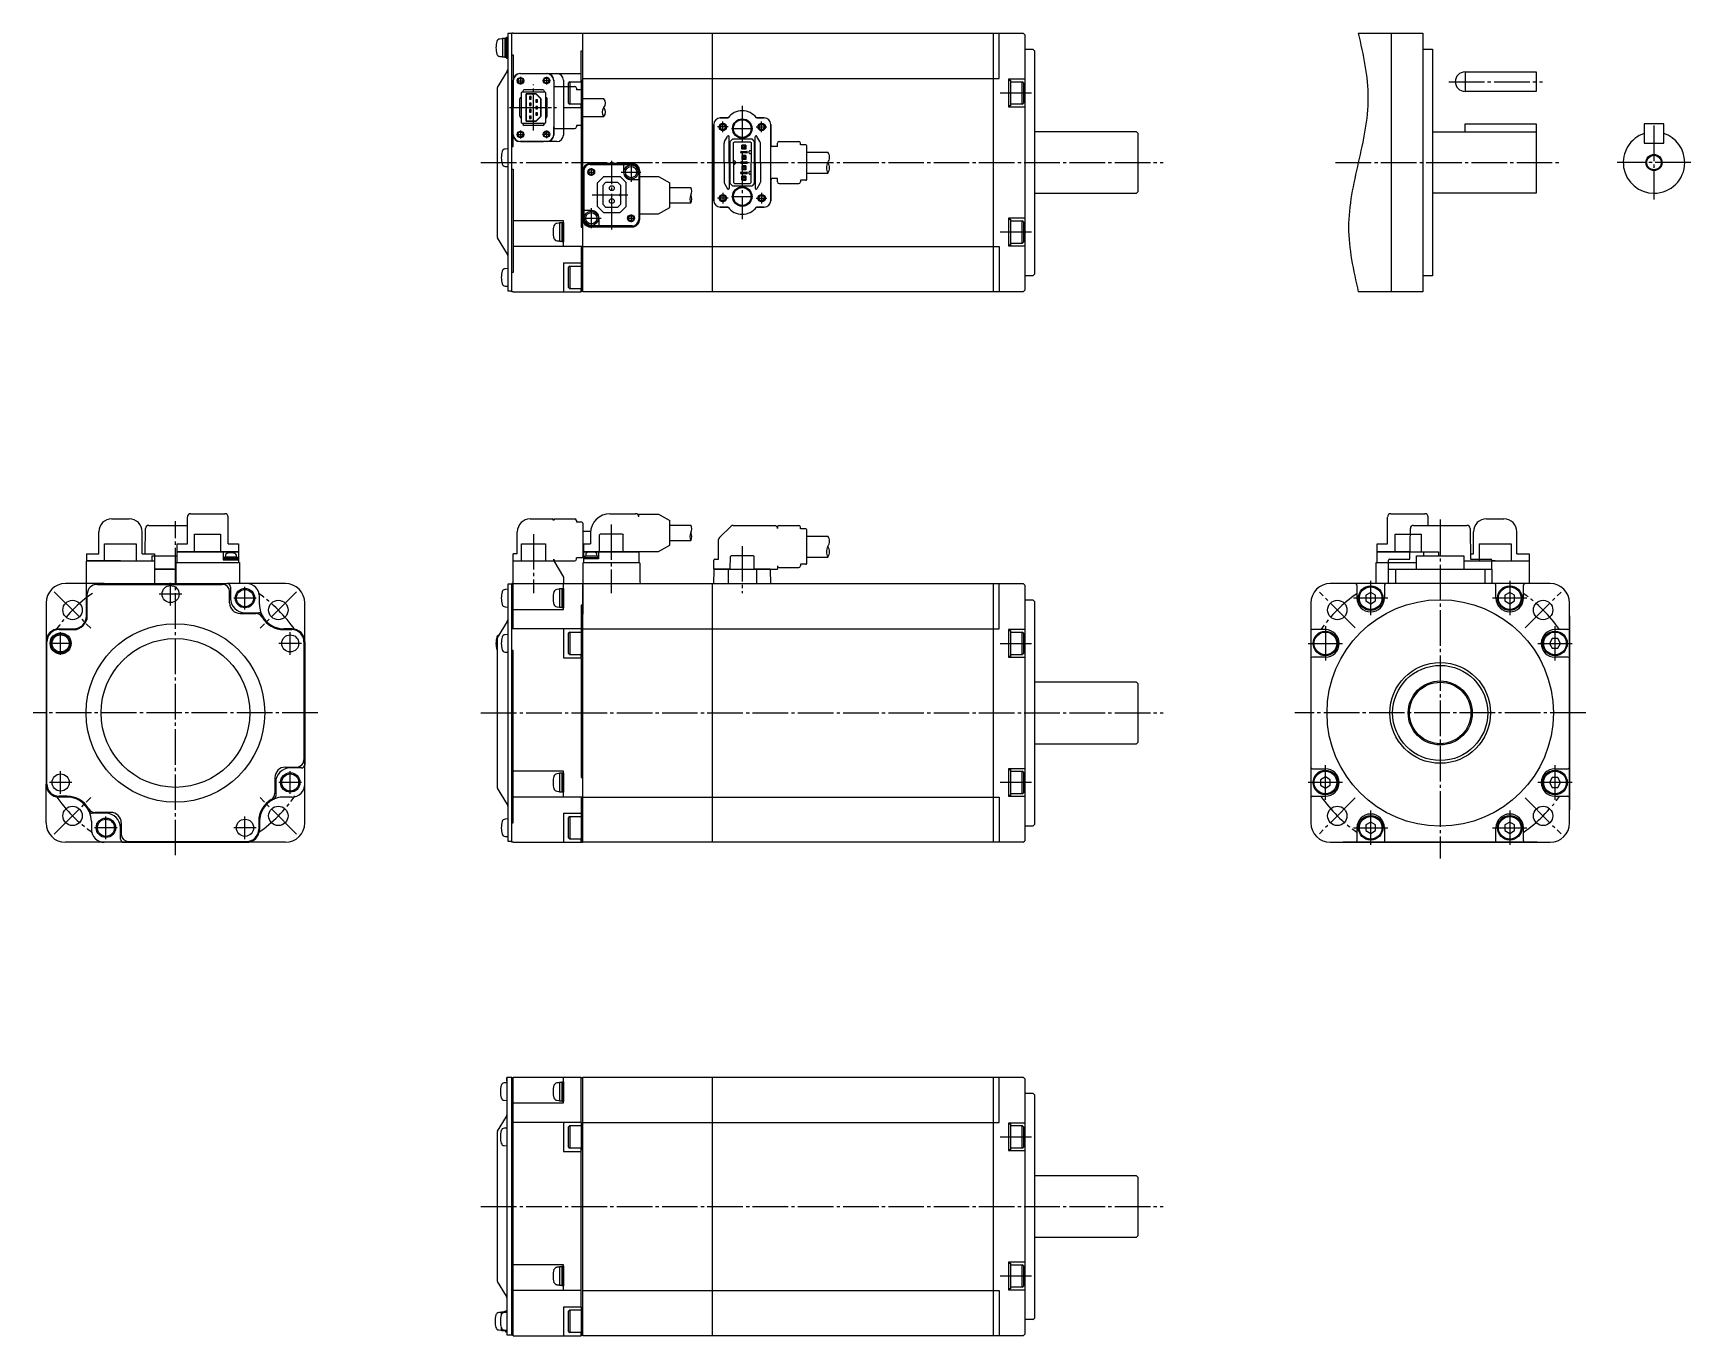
# Model space of a CAD drawing. Header units: millimetres. Extents: x -243 to 270, y -238 to 165.
import ezdxf

# ---------------------------------------------------------------- set-up
doc = ezdxf.new("R2010")
doc.units = ezdxf.units.MM
doc.linetypes.add('DASH_CENTER', pattern=[14, 11, -1, 1, -1])

msp = doc.modelspace()

# ---------------------------------------------------------------- linework, layer by layer
at = {"color": 7, "linetype": 'Continuous'}
for p, q in [((-94.6, 165), (-95.8, 165)), ((-95.8, 165), (-95.8, 153.44)), ((-94.1, 165.15), (-94.6, 165.15)), ((-94.6, 85.15), (-94.6, 165.15)), ((-94.1, 165.15), (-73.1, 165.15)), ((-73.1, 165.15), (-72.6, 165.15)), ((-72.6, 85.15), (-72.6, 165.15)), ((-72.6, 165.15), (-32.6, 165.15)), ((-32.6, 165.15), (-32.6, 85.15)), ((-32.6, 165.15), (63.6, 165.15)), ((-32.6, 165.15), (-32.6, 85.15)), ((54.3, 165.15), (54.3, 85.15)), ((56.1, 151.15), (56.1, 165.15)), ((63.6, 165.15), (64.1, 164.65)), ((64.1, 164.65), (64.1, 85.65)), ((167.19, 165.15), (187.19, 165.15)), ((177.39, 165.15), (177.39, 85.15)), ((187.19, 165.15), (187.19, 85.15)), ((-97.45, 163.4), (-98.3, 163.33)), ((-97.45, 163.4), (-97.45, 163.6)), ((-97.45, 163.6), (-96.75, 163.6)), ((-97.45, 163.4), (-97.45, 157.9)), ((-96.75, 163.6), (-96.75, 163.65)), ((-96.75, 163.65), (-96.25, 163.65)), ((-96.75, 163.6), (-96.75, 157.7)), ((-96.25, 163.9), (-95.8, 163.9)), ((-96.25, 163.65), (-96.25, 163.9)), ((-96.25, 163.65), (-96.25, 157.65)), ((-96.25, 163.65), (-96.25, 157.65)), ((-96.25, 162.15), (-96.25, 163.4)), ((-96.25, 159.15), (-96.25, 162.15)), ((-96.25, 157.9), (-96.25, 159.15)), ((-73.1, 150.15), (-73.1, 159.65)), ((-73.1, 159.65), (-72.6, 159.65)), ((64.1, 160.15), (66.6, 160.15)), ((66.6, 160.15), (67.1, 159.65)), ((67.1, 159.65), (67.1, 90.65)), ((187.19, 160.15), (190.19, 160.15)), ((190.19, 160.15), (190.19, 90.15)), ((-98.3, 157.97), (-97.45, 157.9)), ((-97.45, 157.7), (-97.45, 157.9)), ((-96.75, 157.7), (-97.45, 157.7)), ((-96.75, 157.65), (-96.75, 157.7)), ((-96.25, 157.65), (-96.75, 157.65)), ((-96.25, 157.65), (-96.25, 157.4)), ((-96.25, 157.4), (-95.8, 157.4)), ((-94.6, 158.45), (-94.1, 158.45)), ((-94.1, 158.45), (-94.1, 150.65)), ((-98.96, 148.39), (-95.94, 153.43)), ((-95.8, 153.44), (-95.8, 96.86)), ((-94.1, 133.65), (-94.1, 150.65)), ((-92.1, 152.65), (-83.6, 152.65)), ((-83.6, 152.65), (-80.6, 152.65)), ((-81.6, 152.65), (-73.1, 152.65)), ((-81.6, 150.65), (-81.6, 133.65)), ((-78.6, 150.65), (-78.6, 133.65)), ((-76.63, 150.15), (-76.98, 149.8)), ((-76.98, 143.5), (-76.98, 149.8)), ((-76.63, 150.15), (-72.98, 150.15)), ((-76.63, 150.15), (-76.63, 143.15)), ((-72.98, 150.65), (-72.6, 150.65)), ((-72.98, 142.65), (-72.98, 150.65)), ((-72.6, 151.15), (-32.6, 151.15)), ((-32.6, 151.15), (54.3, 151.15)), ((54.3, 151.15), (56.1, 151.15)), ((59, 150.9), (59, 142.4)), ((64.1, 150.9), (59, 150.9)), ((59, 150.65), (59.64, 150.65)), ((59.64, 150.65), (59.64, 142.65)), ((59.64, 150.15), (63.29, 150.15)), ((63.29, 143.15), (63.29, 150.15)), ((63.64, 149.8), (63.29, 150.15)), ((63.64, 149.8), (63.64, 143.5)), ((200.19, 153.15), (222.19, 153.15)), ((200.19, 153.15), (200.19, 147.15)), ((222.19, 153.15), (222.19, 147.15)), ((-99.1, 147.87), (-99.1, 102.43)), ((-92.1, 139.45), (-92.1, 144.85)), ((-91.6, 145.35), (-91.55, 145.35)), ((-91.55, 146.85), (-91.35, 147.05)), ((-91.55, 137.45), (-91.55, 146.85)), ((-91.35, 147.05), (-84.35, 147.05)), ((-91.2, 147.15), (-91.2, 147.05)), ((-85, 147.65), (-90.7, 147.65)), ((-90.15, 146.4), (-90.15, 137.9)), ((-87.05, 146.4), (-90.15, 146.4)), ((-90.1, 137.95), (-90.1, 146.35)), ((-90.1, 146.35), (-87.1, 146.35)), ((-88.6, 145.52), (-89.1, 145.52)), ((-89.1, 145.52), (-89.1, 144.77)), ((-89.1, 144.77), (-88.6, 144.77)), ((-88.6, 144.77), (-88.6, 145.52)), ((-87.1, 146.35), (-85.6, 144.85)), ((-87.1, 144.52), (-87.1, 143.77)), ((-86.6, 144.52), (-87.1, 144.52)), ((-87.1, 143.77), (-86.6, 143.77)), ((-85.55, 144.9), (-87.05, 146.4)), ((-86.6, 143.77), (-86.6, 144.52)), ((-85.6, 144.85), (-85.6, 139.45)), ((-85.55, 139.4), (-85.55, 144.9)), ((-84.5, 147.05), (-84.5, 147.15)), ((-84.15, 146.85), (-84.35, 147.05)), ((-84.15, 146.85), (-84.15, 137.45)), ((-84.1, 145.35), (-84.15, 145.35)), ((-83.6, 139.45), (-83.6, 144.85)), ((222.19, 147.15), (200.19, 147.15)), ((-91.6, 138.95), (-91.55, 138.95)), ((-88.6, 143.52), (-89.1, 143.52)), ((-89.1, 143.52), (-89.1, 142.77)), ((-89.1, 142.77), (-88.6, 142.77)), ((-88.6, 141.52), (-89.1, 141.52)), ((-89.1, 141.52), (-89.1, 140.77)), ((-89.1, 140.77), (-88.6, 140.77)), ((-88.6, 139.52), (-89.1, 139.52)), ((-89.1, 139.52), (-89.1, 138.77)), ((-89.1, 138.77), (-88.6, 138.77)), ((-88.6, 142.77), (-88.6, 143.52)), ((-88.6, 140.77), (-88.6, 141.52)), ((-88.6, 138.77), (-88.6, 139.52)), ((-86.6, 142.52), (-87.1, 142.52)), ((-87.1, 142.52), (-87.1, 141.77)), ((-87.1, 141.77), (-86.6, 141.77)), ((-86.6, 140.52), (-87.1, 140.52)), ((-87.1, 140.52), (-87.1, 139.77)), ((-87.1, 139.77), (-86.6, 139.77)), ((-85.6, 139.45), (-87.1, 137.95)), ((-87.05, 137.9), (-85.55, 139.4)), ((-86.6, 141.77), (-86.6, 142.52)), ((-86.6, 139.77), (-86.6, 140.52)), ((-84.1, 138.95), (-84.15, 138.95)), ((-78.6, 142.15), (-73.1, 142.15)), ((-76.98, 143.5), (-76.63, 143.15)), ((-72.98, 143.15), (-76.63, 143.15)), ((-73.1, 142.15), (-73.1, 143.15)), ((-73.1, 142.35), (-72.6, 142.35)), ((-73.1, 142.15), (-73.1, 105.15)), ((-72.6, 142.65), (-72.98, 142.65)), ((-27.7, 138.95), (-30.1, 138.95)), ((-16.5, 138.95), (-18.9, 138.95)), ((59.64, 142.65), (59, 142.65)), ((59, 142.4), (64.1, 142.4)), ((63.29, 143.15), (59.64, 143.15)), ((63.29, 143.15), (63.64, 143.5)), ((-94.1, 130.15), (-94.1, 133.65)), ((-91.55, 137.45), (-91.35, 137.25)), ((-84.35, 137.25), (-91.35, 137.25)), ((-91.2, 137.15), (-91.2, 137.25)), ((-85, 136.65), (-90.7, 136.65)), ((-90.15, 137.9), (-87.05, 137.9)), ((-87.1, 137.95), (-90.1, 137.95)), ((-84.5, 137.25), (-84.5, 137.15)), ((-84.35, 137.25), (-84.15, 137.45)), ((-32.1, 136.95), (-32.1, 113.35)), ((-14.5, 113.35), (-14.5, 136.95)), ((98.6, 134.65), (67.1, 134.65)), ((99.1, 134.15), (98.6, 134.65)), ((99.1, 134.15), (98.6, 134.65)), ((99.1, 134.15), (98.6, 134.65)), ((99.1, 116.15), (99.1, 134.15)), ((99.1, 116.15), (99.1, 134.15)), ((99.1, 116.15), (99.1, 134.15)), ((99.1, 116.15), (99.1, 134.15)), ((99.1, 116.15), (99.1, 134.15)), ((190.19, 134.65), (222.19, 134.65)), ((200.19, 134.65), (200.19, 137.15)), ((200.19, 137.15), (222.19, 137.15)), ((222.19, 137.15), (222.19, 134.65)), ((222.19, 134.65), (222.19, 115.65)), ((261.63, 137.15), (255.63, 137.15)), ((255.63, 137.15), (255.63, 131.15)), ((261.63, 131.15), (261.63, 137.15)), ((-95.8, 129.4), (-96.65, 129.33)), ((-94.6, 130.15), (-94.1, 130.15)), ((-83.6, 131.65), (-92.1, 131.65)), ((-80.6, 131.65), (-83.6, 131.65)), ((-28.9, 125.15), (-28.9, 131.18)), ((-28.77, 131.68), (-27.86, 133.25)), ((-27.3, 125.15), (-27.3, 133.1)), ((-27.03, 131.65), (-26.23, 132.45)), ((-27.03, 118.65), (-27.03, 131.65)), ((-26.23, 132.45), (-20.38, 132.45)), ((-26.03, 131.3), (-25.73, 131.6)), ((-26.03, 125.15), (-26.03, 131.3)), ((-25.73, 131.6), (-20.88, 131.6)), ((-23.78, 128.25), (-23.78, 128.45)), ((-23.63, 128.6), (-21.93, 128.6)), ((-23.39, 130.56), (-23.39, 129.33)), ((-22.16, 130.56), (-23.39, 130.56)), ((-23.38, 130.15), (-23.39, 130.15)), ((-23.38, 129.75), (-23.39, 129.75)), ((-22.16, 129.33), (-23.39, 129.33)), ((-23.38, 129.35), (-23.38, 130.56)), ((-22.18, 130.55), (-23.38, 130.55)), ((-23.08, 130.25), (-23.38, 130.55)), ((-23.08, 129.65), (-23.38, 129.35)), ((-23.38, 129.35), (-22.18, 129.35)), ((-22.48, 130.25), (-23.08, 130.25)), ((-23.08, 129.65), (-23.08, 130.25)), ((-22.48, 129.65), (-23.08, 129.65)), ((-22.48, 130.25), (-22.18, 130.55)), ((-22.48, 129.65), (-22.48, 130.25)), ((-22.48, 129.65), (-22.18, 129.35)), ((-22.18, 129.35), (-22.18, 130.56)), ((-22.18, 129.75), (-22.16, 129.75)), ((-22.16, 130.56), (-22.16, 129.33)), ((-21.78, 128.45), (-21.78, 128.25)), ((-21.13, 128.05), (-21.13, 128.65)), ((-20.93, 128.85), (-20.58, 128.85)), ((-20.88, 131.6), (-20.58, 131.3)), ((-20.58, 131.3), (-20.58, 125.15)), ((-20.38, 132.45), (-19.58, 131.65)), ((-19.58, 131.65), (-19.58, 118.65)), ((-19.3, 125.15), (-19.3, 133.1)), ((-17.84, 131.68), (-18.74, 133.25)), ((-17.7, 125.15), (-17.7, 131.18)), ((255.63, 131.15), (261.63, 131.15)), ((-96.65, 123.97), (-95.8, 123.9)), ((-94.6, 123.15), (-94.1, 123.15)), ((-94.1, 123.15), (-94.1, 91.15)), ((-57.3, 124.87), (-70.3, 124.87)), ((-70.3, 124.57), (-57.3, 124.57)), ((-60, 124.57), (-60, 122.17)), ((-28.9, 125.15), (-28.9, 119.12)), ((-27.3, 125.15), (-27.3, 117.2)), ((-26.03, 125.65), (-25.68, 125.65)), ((-26.03, 125.15), (-26.03, 119)), ((-25.68, 124.65), (-26.03, 124.65)), ((-25.48, 125.45), (-25.48, 124.85)), ((-23.78, 125.05), (-23.78, 125.25)), ((-21.93, 128.1), (-23.63, 128.1)), ((-23.63, 125.4), (-21.93, 125.4)), ((-21.93, 124.9), (-23.63, 124.9)), ((-22.16, 127.36), (-23.39, 127.36)), ((-23.39, 127.36), (-23.39, 126.13)), ((-23.38, 126.95), (-23.39, 126.95)), ((-23.38, 126.55), (-23.39, 126.55)), ((-22.16, 126.13), (-23.39, 126.13)), ((-22.16, 124.16), (-23.39, 124.16)), ((-23.39, 124.16), (-23.39, 122.93)), ((-23.38, 123.75), (-23.39, 123.75)), ((-23.38, 123.35), (-23.39, 123.35)), ((-22.18, 127.35), (-23.38, 127.35)), ((-23.38, 127.35), (-23.38, 126.15)), ((-23.08, 127.05), (-23.38, 127.35)), ((-23.08, 126.45), (-23.38, 126.15)), ((-23.38, 126.15), (-22.18, 126.15)), ((-22.18, 124.15), (-23.38, 124.15)), ((-23.38, 124.15), (-23.38, 122.95)), ((-23.08, 123.85), (-23.38, 124.15)), ((-23.08, 123.25), (-23.38, 122.95)), ((-23.08, 127.05), (-23.08, 126.45)), ((-23.08, 127.05), (-22.48, 127.05)), ((-23.08, 126.45), (-22.48, 126.45)), ((-23.08, 123.85), (-23.08, 123.25)), ((-23.08, 123.85), (-22.48, 123.85)), ((-23.08, 123.25), (-22.48, 123.25)), ((-22.48, 127.05), (-22.18, 127.35)), ((-22.48, 127.05), (-22.48, 126.45)), ((-22.48, 126.45), (-22.18, 126.15)), ((-22.48, 123.85), (-22.18, 124.15)), ((-22.48, 123.85), (-22.48, 123.25)), ((-22.48, 123.25), (-22.18, 122.95)), ((-22.18, 127.35), (-22.18, 126.15)), ((-22.18, 126.95), (-22.16, 126.95)), ((-22.18, 126.55), (-22.16, 126.55)), ((-22.18, 124.15), (-22.18, 122.95)), ((-22.18, 123.75), (-22.16, 123.75)), ((-22.18, 123.35), (-22.16, 123.35)), ((-22.16, 127.36), (-22.16, 126.13)), ((-22.16, 124.16), (-22.16, 122.93)), ((-21.78, 125.25), (-21.78, 125.05)), ((-20.58, 127.85), (-20.93, 127.85)), ((-20.58, 119), (-20.58, 125.15)), ((-19.3, 125.15), (-19.3, 117.2)), ((-17.7, 125.15), (-17.7, 119.12)), ((-72.3, 107.57), (-72.3, 122.57)), ((-68.13, 118.76), (-68.13, 111.7)), ((-66.32, 120.66), (-68.08, 118.9)), ((-65.57, 118.94), (-66.45, 118.06)), ((-66.45, 118.06), (-66.45, 112.24)), ((-61.11, 120.75), (-66.18, 120.72)), ((-61.74, 118.94), (-65.57, 118.94)), ((-60.86, 118.06), (-61.74, 118.94)), ((-59.23, 118.95), (-60.97, 120.69)), ((-60.86, 112.24), (-60.86, 118.06)), ((-59.15, 111.7), (-59.15, 118.76)), ((-57.7, 119.87), (-55.3, 119.87)), ((-55.3, 122.57), (-55.3, 107.57)), ((-55, 107.57), (-55, 122.57)), ((-28.77, 118.62), (-27.86, 117.05)), ((-26.23, 117.85), (-27.03, 118.65)), ((-26.03, 119), (-25.73, 118.7)), ((-25.73, 118.7), (-20.88, 118.7)), ((-23.78, 121.85), (-23.78, 122.05)), ((-23.63, 122.2), (-21.93, 122.2)), ((-21.93, 121.7), (-23.63, 121.7)), ((-22.16, 122.93), (-23.39, 122.93)), ((-22.16, 120.96), (-23.39, 120.96)), ((-23.39, 119.73), (-23.39, 120.96)), ((-23.38, 120.55), (-23.39, 120.55)), ((-23.38, 120.15), (-23.39, 120.15)), ((-22.16, 119.73), (-23.39, 119.73)), ((-23.38, 122.95), (-22.18, 122.95)), ((-22.18, 120.95), (-23.38, 120.95)), ((-23.38, 120.95), (-23.38, 119.75)), ((-23.08, 120.65), (-23.38, 120.95)), ((-23.08, 120.05), (-23.38, 119.75)), ((-23.38, 119.75), (-22.18, 119.75)), ((-23.08, 120.65), (-23.08, 120.05)), ((-23.08, 120.65), (-22.48, 120.65)), ((-23.08, 120.05), (-22.48, 120.05)), ((-22.48, 120.65), (-22.18, 120.95)), ((-22.48, 120.65), (-22.48, 120.05)), ((-22.48, 120.05), (-22.18, 119.75)), ((-22.18, 120.95), (-22.18, 119.75)), ((-22.18, 120.55), (-22.16, 120.55)), ((-22.18, 120.15), (-22.16, 120.15)), ((-22.16, 119.73), (-22.16, 120.96)), ((-21.78, 122.05), (-21.78, 121.85)), ((-21.13, 121.65), (-21.13, 122.25)), ((-20.93, 122.45), (-20.58, 122.45)), ((-20.58, 121.45), (-20.93, 121.45)), ((-20.88, 118.7), (-20.58, 119)), ((-19.58, 118.65), (-20.38, 117.85)), ((-17.84, 118.62), (-18.74, 117.05)), ((-61.14, 115), (-61.14, 115.3)), ((-61.04, 115.4), (-60.86, 115.4)), ((-60.86, 114.9), (-61.04, 114.9)), ((-20.38, 117.85), (-26.23, 117.85)), ((67.1, 115.65), (98.6, 115.65)), ((98.6, 115.65), (99.1, 116.15)), ((98.6, 115.65), (99.1, 116.15)), ((98.6, 115.65), (99.1, 116.15)), ((222.19, 115.65), (190.19, 115.65)), ((-69.9, 110.27), (-72.3, 110.27)), ((-68.07, 111.56), (-66.32, 109.8)), ((-67.6, 107.97), (-67.6, 105.57)), ((-66.45, 112.24), (-65.57, 111.36)), ((-66.18, 109.74), (-61.11, 109.74)), ((-65.57, 111.36), (-61.74, 111.36)), ((-61.74, 111.36), (-60.86, 112.24)), ((-60.97, 109.8), (-59.21, 111.56)), ((-30.1, 111.35), (-27.7, 111.35)), ((-18.9, 111.35), (-16.5, 111.35)), ((59, 107.9), (59, 99.4)), ((64.1, 107.9), (59, 107.9)), ((59, 107.65), (59.64, 107.65)), ((59.64, 107.65), (59.64, 99.65)), ((-78.6, 107.15), (-94.1, 107.15)), ((-79.8, 106.4), (-80.65, 106.33)), ((-79.8, 106.6), (-79.1, 106.6)), ((-79.8, 106.4), (-79.8, 106.6)), ((-79.8, 106.4), (-79.8, 100.9)), ((-79.1, 106.65), (-78.6, 106.65)), ((-79.1, 106.6), (-79.1, 106.65)), ((-79.1, 106.6), (-79.1, 100.7)), ((-78.6, 99.15), (-78.6, 107.15)), ((-78.6, 106.65), (-78.6, 100.65)), ((-78.6, 106.65), (-78.6, 100.65)), ((-78.6, 105.15), (-78.6, 106.4)), ((-78.6, 102.15), (-78.6, 105.15)), ((-73.1, 105.15), (-72.6, 105.15)), ((-57.3, 105.57), (-70.3, 105.57)), ((-70.3, 105.27), (-57.3, 105.27)), ((59.64, 107.15), (63.29, 107.15)), ((63.64, 106.8), (63.29, 107.15)), ((63.29, 100.15), (63.29, 107.15)), ((63.64, 106.8), (63.64, 100.5)), ((-95.94, 96.87), (-98.96, 101.91)), ((-72.6, 99.15), (-94.1, 99.15)), ((-80.65, 100.97), (-79.8, 100.9)), ((-79.8, 100.7), (-79.8, 100.9)), ((-79.1, 100.7), (-79.8, 100.7)), ((-79.1, 100.65), (-79.1, 100.7)), ((-78.6, 100.65), (-79.1, 100.65)), ((-78.6, 100.9), (-78.6, 102.15)), ((-73.1, 99.15), (-73.1, 93.15)), ((-72.6, 99.15), (-32.6, 99.15)), ((-32.6, 99.15), (54.3, 99.15)), ((54.3, 99.15), (56.1, 99.15)), ((56.1, 99.15), (56.1, 85.15)), ((59.64, 99.65), (59, 99.65)), ((59, 99.4), (64.1, 99.4)), ((63.29, 100.15), (59.64, 100.15)), ((63.29, 100.15), (63.64, 100.5)), ((-95.8, 92.4), (-96.65, 92.33)), ((-95.8, 96.86), (-95.8, 85.5)), ((-78.6, 94.15), (-73.1, 94.15)), ((-78.6, 94.15), (-78.6, 85.15)), ((-76.63, 93.15), (-76.98, 92.8)), ((-76.98, 86.5), (-76.98, 92.8)), ((-76.63, 93.15), (-72.98, 93.15)), ((-76.63, 93.15), (-76.63, 86.15)), ((-72.98, 93.65), (-72.6, 93.65)), ((-72.98, 85.65), (-72.98, 93.65)), ((-72.98, 89.65), (-72.98, 93.15)), ((-94.1, 91.15), (-94.6, 91.15)), ((-72.98, 86.15), (-72.98, 89.65)), ((66.6, 90.15), (64.1, 90.15)), ((66.6, 90.15), (67.1, 90.65)), ((190.19, 90.15), (187.19, 90.15)), ((-96.65, 86.97), (-95.8, 86.9)), ((-95.8, 85.5), (-94.6, 85.5)), ((-94.1, 85.15), (-94.6, 85.15)), ((-94.1, 85.15), (-73.1, 85.15)), ((-76.98, 86.5), (-76.63, 86.15)), ((-72.98, 86.15), (-76.63, 86.15)), ((-73.1, 85.15), (-73.1, 86.15)), ((-73.1, 85.35), (-72.6, 85.35)), ((-72.6, 85.65), (-72.98, 85.65)), ((-32.6, 85.15), (-72.6, 85.15)), ((63.6, 85.15), (-32.6, 85.15)), ((63.6, 85.15), (64.1, 85.65)), ((187.19, 85.15), (167.19, 85.15)), ((-192.64, 4.78), (-192.64, 10.28)), ((-192.64, 10.28), (-184.66, 10.28)), ((-184.66, 10.28), (-184.66, 4.78)), ((-67.53, 9.98), (-67.23, 10.28)), ((-60.38, 10.28), (-67.23, 10.28)), ((-60.38, 10.28), (-60.08, 9.98)), ((178.61, 4.78), (178.61, 10.28)), ((178.61, 10.28), (186.59, 10.28)), ((186.59, 10.28), (186.59, 4.78)), ((-220.47, 1.98), (-220.47, 7.28)), ((-220.47, 7.28), (-210.67, 7.28)), ((-210.67, 7.28), (-210.67, 1.98)), ((-91.55, 1.98), (-91.55, 7.28)), ((-91.55, 7.28), (-84.15, 7.28)), ((-84.15, 7.28), (-84.15, 1.98)), ((-67.53, 9.98), (-67.53, 4.78)), ((-60.08, 4.78), (-60.08, 9.98)), ((204.62, 7.28), (214.42, 7.28)), ((204.62, 7.28), (204.62, 1.98)), ((214.42, 7.28), (214.42, 1.98)), ((-226.07, -15.02), (-226.07, 1.88)), ((-225.97, 1.98), (-205.17, 1.98)), ((-205.87, 3.58), (-198.07, 3.58)), ((-205.87, 3.58), (-205.87, 1.98)), ((-205.07, 1.88), (-205.07, -4.92)), ((-198.37, -5.02), (-198.37, 1.48)), ((-198.37, 1.48), (-178.77, 1.48)), ((-198.07, 1.48), (-198.07, 4.78)), ((-198.07, 4.78), (-179.07, 4.78)), ((-183.78, 4.78), (-183.78, 2.28)), ((-183.78, 2.28), (-179.08, 2.28)), ((-183.63, 2.68), (-183.63, 3.18)), ((-183.63, 3.18), (-183.18, 3.18)), ((-179.23, 2.68), (-183.63, 2.68)), ((-183.58, 2.68), (-183.63, 2.68)), ((-183.58, 2.28), (-183.58, 2.68)), ((-179.28, 2.28), (-183.58, 2.28)), ((-183.13, 3.78), (-183.18, 3.18)), ((-179.68, 3.18), (-183.18, 3.18)), ((-179.68, 3.18), (-179.73, 3.78)), ((-179.68, 3.18), (-179.23, 3.18)), ((-179.23, 2.68), (-179.28, 2.68)), ((-179.28, 2.68), (-179.28, 2.28)), ((-179.23, 3.18), (-179.23, 2.68)), ((-179.17, 4.78), (-179.07, 4.68)), ((-179.17, 4.78), (-179.07, 4.68)), ((-179.07, 4.78), (-179.07, 1.48)), ((-178.77, 1.48), (-178.77, -5.02)), ((-94.1, -5.02), (-94.1, 1.88)), ((-94, 1.98), (-81.6, 1.98)), ((-81.6, 1.98), (-78.6, -3.02)), ((-72.6, 1.28), (-72.6, -14.52)), ((-72.4, 1.48), (-55.2, 1.48)), ((-72.3, 1.48), (-72.3, 4.78)), ((-72.3, 4.78), (-55.3, 4.78)), ((-70.3, 2.58), (-72.3, 2.58)), ((-72.15, 2.98), (-72.15, 3.48)), ((-72.15, 3.48), (-71.7, 3.48)), ((-67.75, 2.98), (-72.15, 2.98)), ((-72.1, 2.98), (-72.15, 2.98)), ((-72.1, 2.58), (-72.1, 2.98)), ((-71.65, 4.08), (-71.7, 3.48)), ((-68.2, 3.48), (-71.7, 3.48)), ((-67.7, 2.58), (-70.3, 2.58)), ((-68.2, 3.48), (-68.25, 4.08)), ((-68.2, 3.48), (-67.75, 3.48)), ((-67.75, 2.98), (-67.8, 2.98)), ((-67.8, 2.98), (-67.8, 2.58)), ((-67.75, 3.48), (-67.75, 2.98)), ((-67.7, 4.78), (-67.7, 2.58)), ((-55.3, 4.78), (-55.3, 1.48)), ((-55, 1.28), (-55, -4.52)), ((-27.03, -0.52), (-26.96, 3.38)), ((-26.76, 3.58), (-26.96, 3.38)), ((-19.85, 3.58), (-26.76, 3.58)), ((-19.85, 3.58), (-19.65, 3.38)), ((-19.58, -0.52), (-19.65, 3.38)), ((172.72, -5.02), (172.72, 1.48)), ((172.72, 1.48), (185.22, 1.48)), ((173.02, 1.48), (173.02, 4.78)), ((173.02, 4.78), (192.02, 4.78)), ((185.22, -0.52), (185.22, 3.58)), ((185.22, 3.58), (199.82, 3.58)), ((187.31, 4.78), (187.31, 3.58)), ((192.02, 4.78), (192.02, 3.58)), ((199.82, 3.58), (199.82, -0.52)), ((199.82, 1.98), (220.02, 1.98)), ((220.02, 1.98), (220.02, -5.02)), ((-220.57, -5.02), (-232.57, -5.02)), ((-220.57, -5.02), (-182.57, -5.02)), ((-199.07, -0.52), (-205.07, -0.52)), ((-176.57, -5.02), (-182.57, -5.02)), ((-164.57, -5.02), (-176.57, -5.02)), ((-94.1, -5.02), (-94.6, -5.02)), ((-94.6, -5.02), (-94.6, -5.17)), ((-94.1, -5.02), (-73.1, -5.02)), ((-94.1, -19.02), (-94.1, -5.02)), ((-78.6, -3.02), (-78.6, -5.02)), ((-78.6, -13.02), (-78.6, -5.02)), ((-73.1, -5.02), (-72.6, -5.02)), ((-73.1, -5.02), (-73.1, -5.02)), ((-72.6, -85.02), (-72.6, -5.02)), ((-72.6, -5.02), (-32.6, -5.02)), ((-32.6, -5.02), (-32.6, -85.02)), ((-32.6, -5.02), (63.6, -5.02)), ((-32.6, -5.02), (-32.6, -85.02)), ((-32.1, -5.02), (-32.03, -0.81)), ((-27.03, -0.52), (-31.73, -0.52)), ((-27.7, -0.52), (-27.7, -5.02)), ((-27.03, -0.52), (-19.58, -0.52)), ((-14.88, -0.52), (-19.58, -0.52)), ((-18.9, -0.52), (-18.9, -5.02)), ((-14.5, -5.02), (-14.58, -0.81)), ((54.3, -5.02), (54.3, -85.02)), ((56.1, -19.02), (56.1, -5.02)), ((63.6, -5.02), (64.1, -5.52)), ((176.52, -5.02), (158.52, -5.02)), ((176.52, -5.02), (176.52, -0.52)), ((176.52, -0.52), (185.22, -0.52)), ((208.52, -5.02), (176.52, -5.02)), ((178.72, -0.52), (178.72, -5.02)), ((185.22, -0.52), (199.82, -0.52)), ((199.82, -0.52), (208.52, -0.52)), ((206.32, -0.52), (206.32, -5.02)), ((208.52, -0.52), (208.52, -5.02)), ((209.27, -5.02), (208.52, -5.02)), ((218.77, -5.02), (209.27, -5.02)), ((226.52, -5.02), (218.77, -5.02)), ((-225.82, -15.02), (-225.82, -8.27)), ((-222.82, -5.27), (-184.07, -5.27)), ((-181.82, -11.02), (-181.82, -7.52)), ((-181.57, -6.02), (-181.57, -9.52)), ((-181.57, -6.02), (-181.57, -9.52)), ((-172.57, -11.52), (-172.57, -9.02)), ((-95.8, -6.77), (-96.65, -6.84)), ((-94.6, -5.17), (-95.8, -5.17)), ((-95.8, -5.17), (-95.8, -16.73)), ((-94.6, -14.42), (-94.6, -5.17)), ((-94.6, -5.72), (-94.1, -5.72)), ((-79.8, -6.77), (-80.65, -6.84)), ((-79.8, -6.57), (-79.1, -6.57)), ((-79.8, -6.77), (-79.8, -6.57)), ((-79.8, -6.77), (-79.8, -12.27)), ((-79.1, -6.52), (-78.6, -6.52)), ((-79.1, -6.57), (-79.1, -6.52)), ((-79.1, -6.57), (-79.1, -12.47)), ((-78.6, -6.52), (-78.6, -12.52)), ((-78.6, -6.52), (-78.6, -12.52)), ((-78.6, -8.02), (-78.6, -6.77)), ((-78.6, -11.02), (-78.6, -8.02)), ((64.1, -5.52), (64.1, -84.52)), ((64.1, -10.02), (66.6, -10.02)), ((66.6, -10.02), (67.1, -10.52)), ((166.77, -5.52), (166.77, -9.52)), ((171.02, -7.79), (169.52, -8.65)), ((169.52, -8.65), (169.52, -10.38)), ((172.52, -8.65), (171.02, -7.79)), ((172.52, -10.38), (172.52, -8.65)), ((175.27, -5.52), (175.27, -9.52)), ((209.77, -9.52), (209.77, -5.52)), ((214.02, -7.79), (212.52, -8.65)), ((212.52, -8.65), (212.52, -10.38)), ((215.52, -8.65), (214.02, -7.79)), ((215.52, -10.38), (215.52, -8.65)), ((218.27, -9.52), (218.27, -5.52)), ((-238.57, -11.02), (-238.57, -23.02)), ((-178.57, -14.27), (-173.73, -14.27)), ((-177.07, -14.02), (-172.81, -14.02)), ((-158.57, -23.02), (-158.57, -11.02)), ((-96.65, -12.19), (-95.8, -12.27)), ((-94.6, -17.14), (-94.6, -14.42)), ((-94.1, -13.02), (-78.6, -13.02)), ((-80.65, -12.19), (-79.8, -12.27)), ((-79.8, -12.47), (-79.8, -12.27)), ((-79.1, -12.47), (-79.8, -12.47)), ((-79.1, -12.52), (-79.1, -12.47)), ((-78.6, -12.52), (-79.1, -12.52)), ((-78.6, -12.27), (-78.6, -11.02)), ((-72.6, -11.72), (-73.1, -11.72)), ((-73.1, -11.72), (-73.1, -19.02)), ((67.1, -10.52), (67.1, -79.52)), ((152.52, -11.02), (152.52, -79.02)), ((152.52, -15.02), (152.52, -75.02)), ((169.52, -10.38), (171.02, -11.25)), ((171.02, -11.25), (172.52, -10.38)), ((212.52, -10.38), (214.02, -11.25)), ((214.02, -11.25), (215.52, -10.38)), ((232.52, -79.02), (232.52, -11.02)), ((232.52, -15.02), (232.52, -75.02)), ((-234.57, -19.02), (-232.07, -19.02)), ((-234.57, -19.27), (-230.07, -19.27)), ((-233.07, -19.02), (-230.07, -19.02)), ((-165.07, -19.02), (-162.57, -19.02)), ((-162.57, -19.02), (-165.07, -19.02)), ((-165.07, -19.27), (-162.57, -19.27)), ((-98.96, -21.78), (-95.94, -16.74)), ((-95.8, -16.73), (-95.8, -73.31)), ((-94.6, -72.89), (-94.6, -17.14)), ((-94.1, -19.02), (-94.6, -19.02)), ((-73.1, -19.02), (-94.1, -19.02)), ((-78.6, -19.02), (-78.6, -28.02)), ((-76.63, -20.02), (-76.98, -20.37)), ((-76.98, -26.67), (-76.98, -20.37)), ((-76.98, -26.67), (-76.98, -20.37)), ((-76.63, -20.02), (-76.63, -27.02)), ((-76.63, -20.02), (-76.63, -27.02)), ((-76.63, -20.02), (-72.98, -20.02)), ((-73.1, -19.02), (-73.1, -27.02)), ((-72.98, -27.52), (-72.98, -19.52)), ((-72.98, -27.52), (-72.98, -19.52)), ((-72.98, -19.52), (-72.6, -19.52)), ((-72.6, -19.02), (-32.6, -19.02)), ((-32.6, -19.02), (54.3, -19.02)), ((54.3, -19.02), (56.1, -19.02)), ((64.1, -19.27), (59, -19.27)), ((59, -19.27), (59, -27.77)), ((59, -19.52), (59.64, -19.52)), ((59.64, -19.52), (59.64, -27.52)), ((59.64, -20.02), (63.29, -20.02)), ((63.64, -20.37), (63.29, -20.02)), ((63.29, -27.02), (63.29, -20.02)), ((63.64, -20.37), (63.64, -26.67)), ((157.02, -19.27), (153.02, -19.27)), ((232.02, -19.27), (228.02, -19.27)), ((-238.57, -23.02), (-238.57, -29.02)), ((-238.32, -67.02), (-238.32, -23.02)), ((-158.82, -23.02), (-158.82, -59.52)), ((-158.57, -23.02), (-158.57, -61.02)), ((-158.57, -67.02), (-158.57, -23.02)), ((-99.1, -22.29), (-99.1, -67.74)), ((-95.8, -20.77), (-96.65, -20.84)), ((227.15, -22.02), (226.29, -23.52)), ((226.29, -23.52), (227.15, -25.02)), ((228.89, -22.02), (227.15, -22.02)), ((227.15, -25.02), (228.89, -25.02)), ((229.75, -23.52), (228.89, -22.02)), ((228.89, -25.02), (229.75, -23.52)), ((-238.57, -29.02), (-238.57, -67.02)), ((-96.65, -26.19), (-95.8, -26.27)), ((-94.1, -25.72), (-94.6, -25.72)), ((-94.1, -79.02), (-94.1, -25.72)), ((-78.6, -28.02), (-73.1, -28.02)), ((-76.98, -26.67), (-76.63, -27.02)), ((-72.98, -27.02), (-76.63, -27.02)), ((-72.98, -27.02), (-76.63, -27.02)), ((-73.1, -28.02), (-73.1, -27.02)), ((-73.1, -28.02), (-73.1, -65.02)), ((-72.6, -27.52), (-72.98, -27.52)), ((59.64, -27.52), (59, -27.52)), ((59, -27.77), (64.1, -27.77)), ((63.29, -27.02), (59.64, -27.02)), ((63.29, -27.02), (63.64, -26.67)), ((157.02, -27.77), (153.02, -27.77)), ((232.02, -27.77), (228.02, -27.77)), ((98.6, -35.52), (67.1, -35.52)), ((99.1, -36.02), (98.6, -35.52)), ((99.1, -36.02), (98.6, -35.52)), ((99.1, -36.02), (98.6, -35.52)), ((99.1, -54.02), (99.1, -36.02)), ((99.1, -54.02), (99.1, -36.02)), ((99.1, -54.02), (99.1, -36.02)), ((99.1, -54.02), (99.1, -36.02)), ((99.1, -54.02), (99.1, -36.02)), ((67.1, -54.52), (98.6, -54.52)), ((98.6, -54.52), (99.1, -54.02)), ((98.6, -54.52), (99.1, -54.02)), ((98.6, -54.52), (99.1, -54.02)), ((-167.82, -65.02), (-167.82, -69.86)), ((-167.57, -66.52), (-167.57, -70.77)), ((-164.57, -61.77), (-161.07, -61.77)), ((-159.57, -62.02), (-163.07, -62.02)), ((-78.6, -63.02), (-94.1, -63.02)), ((-79.8, -63.77), (-80.65, -63.84)), ((-79.8, -63.77), (-79.8, -63.57)), ((-79.8, -63.57), (-79.1, -63.57)), ((-79.8, -63.77), (-79.8, -69.27)), ((-79.1, -63.57), (-79.1, -63.52)), ((-79.1, -63.52), (-78.6, -63.52)), ((-79.1, -63.57), (-79.1, -69.47)), ((-78.6, -71.02), (-78.6, -63.02)), ((-78.6, -63.52), (-78.6, -69.52)), ((-78.6, -63.52), (-78.6, -69.52)), ((-78.6, -65.02), (-78.6, -63.77)), ((-78.6, -68.02), (-78.6, -65.02)), ((-73.1, -65.02), (-72.6, -65.02)), ((64.1, -62.27), (59, -62.27)), ((59, -62.27), (59, -70.77)), ((59, -62.52), (59.64, -62.52)), ((59.64, -62.52), (59.64, -70.52)), ((59.64, -63.02), (63.29, -63.02)), ((63.29, -70.02), (63.29, -63.02)), ((63.64, -63.37), (63.29, -63.02)), ((63.64, -63.37), (63.64, -69.67)), ((153.02, -62.27), (157.02, -62.27)), ((157.02, -64.79), (155.52, -65.65)), ((155.52, -65.65), (155.52, -67.38)), ((158.52, -65.65), (157.02, -64.79)), ((158.52, -67.38), (158.52, -65.65)), ((227.15, -65.02), (226.29, -66.52)), ((226.29, -66.52), (227.15, -68.02)), ((228.89, -65.02), (227.15, -65.02)), ((228.02, -62.27), (232.02, -62.27)), ((229.75, -66.52), (228.89, -65.02)), ((228.89, -68.02), (229.75, -66.52)), ((-238.57, -79.02), (-238.57, -67.02)), ((-232.07, -70.77), (-234.57, -70.77)), ((-232.07, -71.02), (-234.57, -71.02)), ((-232.07, -71.02), (-234.57, -71.02)), ((-162.57, -71.02), (-165.07, -71.02)), ((-158.57, -79.02), (-158.57, -67.02)), ((-95.94, -73.3), (-98.96, -68.25)), ((-72.6, -71.02), (-94.1, -71.02)), ((-80.65, -69.19), (-79.8, -69.27)), ((-79.8, -69.47), (-79.8, -69.27)), ((-79.1, -69.47), (-79.8, -69.47)), ((-79.1, -69.52), (-79.1, -69.47)), ((-78.6, -69.52), (-79.1, -69.52)), ((-78.6, -69.27), (-78.6, -68.02)), ((-73.1, -71.02), (-73.1, -77.02)), ((-72.6, -71.02), (-32.6, -71.02)), ((-32.6, -71.02), (54.3, -71.02)), ((54.3, -71.02), (56.1, -71.02)), ((56.1, -71.02), (56.1, -85.02)), ((59.64, -70.52), (59, -70.52)), ((59, -70.77), (64.1, -70.77)), ((63.29, -70.02), (59.64, -70.02)), ((63.29, -70.02), (63.64, -69.67)), ((153.02, -70.77), (157.02, -70.77)), ((155.52, -67.38), (157.02, -68.25)), ((157.02, -68.25), (158.52, -67.38)), ((227.15, -68.02), (228.89, -68.02)), ((228.02, -70.77), (232.02, -70.77)), ((-220.07, -76.02), (-224.32, -76.02)), ((-218.57, -75.77), (-223.41, -75.77)), ((-95.8, -73.31), (-95.8, -84.67)), ((-94.6, -74.42), (-94.6, -72.89)), ((-94.6, -85.02), (-94.6, -74.42)), ((-78.6, -76.02), (-73.1, -76.02)), ((-78.6, -76.02), (-78.6, -85.02)), ((-72.98, -76.52), (-72.6, -76.52)), ((-72.98, -84.52), (-72.98, -76.52)), ((-224.57, -78.52), (-224.57, -81.02)), ((-215.57, -84.02), (-215.57, -80.52)), ((-215.57, -84.02), (-215.57, -80.52)), ((-215.32, -79.02), (-215.32, -82.52)), ((-172.82, -78.52), (-172.82, -81.02)), ((-172.57, -78.52), (-172.57, -81.02)), ((-172.57, -81.02), (-172.57, -78.52)), ((-95.8, -77.77), (-96.65, -77.84)), ((-94.6, -79.02), (-94.1, -79.02)), ((-76.63, -77.02), (-76.98, -77.37)), ((-76.98, -83.67), (-76.98, -77.37)), ((-76.63, -77.02), (-72.98, -77.02)), ((-76.63, -77.02), (-76.63, -84.02)), ((-72.98, -80.52), (-72.98, -77.02)), ((-72.98, -84.02), (-72.98, -80.52)), ((66.6, -80.02), (64.1, -80.02)), ((66.6, -80.02), (67.1, -79.52)), ((166.77, -80.52), (166.77, -84.52)), ((171.02, -78.79), (169.52, -79.65)), ((169.52, -79.65), (169.52, -81.38)), ((169.52, -81.38), (171.02, -82.25)), ((172.52, -79.65), (171.02, -78.79)), ((171.02, -82.25), (172.52, -81.38)), ((172.52, -81.38), (172.52, -79.65)), ((175.27, -80.52), (175.27, -84.52)), ((209.77, -84.52), (209.77, -80.52)), ((214.02, -78.79), (212.52, -79.65)), ((212.52, -79.65), (212.52, -81.38)), ((212.52, -81.38), (214.02, -82.25)), ((215.52, -79.65), (214.02, -78.79)), ((214.02, -82.25), (215.52, -81.38)), ((215.52, -81.38), (215.52, -79.65)), ((218.27, -84.52), (218.27, -80.52)), ((-164.57, -85.02), (-232.57, -85.02)), ((-214.57, -85.02), (-176.57, -85.02)), ((-213.07, -84.77), (-176.57, -84.77)), ((-96.65, -83.19), (-95.8, -83.27)), ((-95.8, -84.67), (-94.6, -84.67)), ((-94.1, -85.02), (-94.6, -85.02)), ((-94.1, -85.02), (-73.1, -85.02)), ((-76.98, -83.67), (-76.63, -84.02)), ((-72.98, -84.02), (-76.63, -84.02)), ((-73.1, -85.02), (-73.1, -84.02)), ((-73.1, -85.02), (-72.6, -85.02)), ((-72.6, -84.52), (-72.98, -84.52)), ((-32.6, -85.02), (-72.6, -85.02)), ((63.6, -85.02), (-32.6, -85.02)), ((63.6, -85.02), (64.1, -84.52)), ((158.52, -85.02), (226.52, -85.02)), ((222.52, -85.02), (162.52, -85.02)), ((-96.1, -157.75), (-96.1, -169.31)), ((-94.6, -157.75), (-96.1, -157.75)), ((-96.1, -158.85), (-96.1, -157.75)), ((-94.6, -167), (-94.6, -157.75)), ((-94.1, -157.8), (-94.6, -157.8)), ((-94.1, -157.6), (-79.1, -157.6)), ((-94.1, -237.6), (-94.1, -157.6)), ((-79.1, -157.6), (-73.1, -157.6)), ((-78.6, -165.6), (-78.6, -157.6)), ((-73.1, -171.6), (-73.1, -157.6)), ((-73.1, -157.8), (-72.6, -157.8)), ((-72.6, -157.6), (-32.6, -157.6)), ((-72.6, -237.6), (-72.6, -157.6)), ((-32.6, -157.6), (-32.6, -237.6)), ((-32.6, -157.6), (-28.8, -157.6)), ((-32.6, -157.6), (-32.6, -237.6)), ((-28.8, -157.6), (-17.9, -157.6)), ((-17.9, -157.6), (63.6, -157.6)), ((54.3, -157.6), (54.3, -237.6)), ((56.1, -171.6), (56.1, -157.6)), ((63.6, -157.6), (64.1, -158.1)), ((64.1, -158.1), (64.1, -237.1)), ((-96.1, -159.35), (-96.95, -159.42)), ((-79.8, -159.35), (-80.65, -159.42)), ((-79.8, -159.15), (-79.1, -159.15)), ((-79.8, -159.35), (-79.8, -159.15)), ((-79.8, -159.35), (-79.8, -164.85)), ((-79.1, -159.1), (-78.6, -159.1)), ((-79.1, -159.15), (-79.1, -159.1)), ((-79.1, -159.15), (-79.1, -165.05)), ((-78.6, -159.1), (-78.6, -165.1)), ((-78.6, -159.1), (-78.6, -165.1)), ((-78.6, -160.6), (-78.6, -159.35)), ((-78.6, -163.6), (-78.6, -160.6)), ((-78.6, -164.85), (-78.6, -163.6)), ((64.1, -162.6), (66.6, -162.6)), ((66.6, -162.6), (67.1, -163.1)), ((67.1, -163.1), (67.1, -232.1)), ((-96.95, -164.78), (-96.1, -164.85)), ((-94.6, -169.72), (-94.6, -167)), ((-94.1, -165.6), (-78.6, -165.6)), ((-80.65, -164.78), (-79.8, -164.85)), ((-79.8, -165.05), (-79.8, -164.85)), ((-79.1, -165.05), (-79.8, -165.05)), ((-79.1, -165.1), (-79.1, -165.05)), ((-78.6, -165.1), (-79.1, -165.1)), ((-98.96, -174.36), (-96.24, -169.82)), ((-96.1, -173.35), (-96.95, -173.42)), ((-96.1, -169.31), (-96.1, -225.89)), ((-94.6, -225.48), (-94.6, -169.72)), ((-73.1, -171.6), (-94.1, -171.6)), ((-94.1, -189.1), (-94.1, -172.1)), ((-78.6, -171.6), (-78.6, -180.6)), ((-76.63, -172.6), (-76.98, -172.95)), ((-76.98, -179.25), (-76.98, -172.95)), ((-76.98, -179.25), (-76.98, -172.95)), ((-76.63, -172.6), (-72.98, -172.6)), ((-76.63, -172.6), (-76.63, -179.6)), ((-76.63, -172.6), (-76.63, -179.6)), ((-73.1, -171.6), (-73.1, -179.6)), ((-72.98, -172.1), (-72.6, -172.1)), ((-72.98, -180.1), (-72.98, -172.1)), ((-72.98, -180.1), (-72.98, -172.1)), ((-72.6, -171.6), (-32.6, -171.6)), ((-32.6, -171.6), (54.3, -171.6)), ((54.3, -171.6), (56.1, -171.6)), ((59, -171.85), (59, -180.35)), ((64.1, -171.85), (59, -171.85)), ((59, -172.1), (59.64, -172.1)), ((59.64, -172.1), (59.64, -180.1)), ((59.64, -172.6), (63.29, -172.6)), ((63.29, -179.6), (63.29, -172.6)), ((63.64, -172.95), (63.29, -172.6)), ((63.64, -172.95), (63.64, -179.25)), ((-99.1, -174.88), (-99.1, -220.32)), ((-96.95, -178.78), (-96.1, -178.85)), ((-76.98, -179.25), (-76.63, -179.6)), ((63.29, -179.6), (63.64, -179.25)), ((-78.6, -180.6), (-73.1, -180.6)), ((-72.98, -179.6), (-76.63, -179.6)), ((-72.98, -179.6), (-76.63, -179.6)), ((-73.1, -180.6), (-73.1, -179.6)), ((-73.1, -228.6), (-73.1, -180.6)), ((-72.6, -180.1), (-72.98, -180.1)), ((59.64, -180.1), (59, -180.1)), ((59, -180.35), (64.1, -180.35)), ((63.29, -179.6), (59.64, -179.6)), ((77.1, -188.1), (67.1, -188.1)), ((98.6, -188.1), (77.1, -188.1)), ((99.1, -188.6), (98.6, -188.1)), ((99.1, -188.6), (98.6, -188.1)), ((99.1, -188.6), (98.6, -188.1)), ((99.1, -206.6), (99.1, -188.6)), ((99.1, -206.6), (99.1, -188.6)), ((99.1, -206.6), (99.1, -188.6)), ((99.1, -206.6), (99.1, -188.6)), ((99.1, -206.6), (99.1, -188.6)), ((67.1, -207.1), (98.6, -207.1)), ((98.6, -207.1), (99.1, -206.6)), ((98.6, -207.1), (99.1, -206.6)), ((98.6, -207.1), (99.1, -206.6)), ((59, -214.85), (59, -223.35)), ((64.1, -214.85), (59, -214.85)), ((59, -215.1), (59.64, -215.1)), ((59.64, -215.1), (59.64, -223.1)), ((-78.6, -215.6), (-94.1, -215.6)), ((-79.8, -216.35), (-80.65, -216.42)), ((-79.8, -216.35), (-79.8, -216.15)), ((-79.8, -216.15), (-79.1, -216.15)), ((-79.8, -216.35), (-79.8, -221.85)), ((-79.1, -216.15), (-79.1, -216.1)), ((-79.1, -216.1), (-78.6, -216.1)), ((-79.1, -216.15), (-79.1, -222.05)), ((-78.6, -223.6), (-78.6, -215.6)), ((-78.6, -216.1), (-78.6, -222.1)), ((-78.6, -216.1), (-78.6, -222.1)), ((-78.6, -217.6), (-78.6, -216.35)), ((-78.6, -220.6), (-78.6, -217.6)), ((59.64, -215.6), (63.29, -215.6)), ((63.64, -215.95), (63.29, -215.6)), ((63.29, -222.6), (63.29, -215.6)), ((63.64, -215.95), (63.64, -222.25)), ((-96.24, -225.38), (-98.96, -220.84)), ((-94.6, -227), (-94.6, -225.48)), ((-73.1, -223.6), (-94.1, -223.6)), ((-80.65, -221.78), (-79.8, -221.85)), ((-79.8, -222.05), (-79.8, -221.85)), ((-79.1, -222.05), (-79.8, -222.05)), ((-79.1, -222.1), (-79.1, -222.05)), ((-78.6, -222.1), (-79.1, -222.1)), ((-78.6, -221.85), (-78.6, -220.6)), ((-72.6, -223.6), (-32.6, -223.6)), ((-32.6, -223.6), (54.3, -223.6)), ((54.3, -223.6), (56.1, -223.6)), ((56.1, -223.6), (56.1, -237.6)), ((59.64, -223.1), (59, -223.1)), ((59, -223.35), (64.1, -223.35)), ((63.29, -222.6), (59.64, -222.6)), ((63.29, -222.6), (63.64, -222.25)), ((-97.75, -230.35), (-98.6, -230.42)), ((-97.75, -230.96), (-97.75, -230.15)), ((-97.75, -230.15), (-97.05, -230.15)), ((-97.05, -230.44), (-97.05, -230.1)), ((-97.05, -230.1), (-96.55, -230.1)), ((-96.1, -230.35), (-96.95, -230.42)), ((-96.55, -229.85), (-96.1, -229.85)), ((-96.55, -230.39), (-96.55, -229.85)), ((-96.1, -225.89), (-96.1, -237.25)), ((-96.1, -229.85), (-96.1, -236.35)), ((-94.6, -237.25), (-94.6, -227)), ((-78.6, -228.6), (-78.6, -237.6)), ((-78.6, -228.6), (-73.1, -228.6)), ((-76.63, -229.6), (-76.98, -229.95)), ((-76.98, -236.25), (-76.98, -229.95)), ((-76.63, -229.6), (-76.63, -236.6)), ((-76.63, -229.6), (-72.98, -229.6)), ((-73.1, -228.6), (-73.1, -229.6)), ((-72.98, -237.1), (-72.98, -229.1)), ((-72.98, -229.1), (-72.6, -229.1)), ((-72.98, -233.1), (-72.98, -229.6)), ((-98.6, -235.78), (-97.75, -235.85)), ((-97.75, -236.05), (-97.75, -235.24)), ((-97.05, -236.1), (-97.05, -235.76)), ((-96.95, -235.78), (-96.1, -235.85)), ((-72.98, -236.6), (-72.98, -233.1)), ((66.6, -232.6), (64.1, -232.6)), ((66.6, -232.6), (67.1, -232.1)), ((-97.05, -236.05), (-97.75, -236.05)), ((-96.55, -236.1), (-97.05, -236.1)), ((-96.55, -235.81), (-96.55, -236.35)), ((-96.55, -236.35), (-96.1, -236.35)), ((-96.1, -237.25), (-94.6, -237.25)), ((-94.1, -237.4), (-94.6, -237.4)), ((-94.1, -237.6), (-73.1, -237.6)), ((-76.98, -236.25), (-76.63, -236.6)), ((-72.98, -236.6), (-76.63, -236.6)), ((-73.1, -237.6), (-73.1, -236.6)), ((-73.1, -237.4), (-72.6, -237.4)), ((-72.6, -237.1), (-72.98, -237.1)), ((-32.6, -237.6), (-72.6, -237.6)), ((63.6, -237.6), (-32.6, -237.6)), ((63.6, -237.6), (64.1, -237.1))]:
    msp.add_line(p, q, dxfattribs=at)
at = {"color": 4, "linetype": 'Continuous'}
for p, q in [((-94.1, 150.45), (-94.1, 142.15)), ((-91.9, 152.65), (-83.8, 152.65)), ((-81.6, 150.45), (-81.6, 148.15)), ((-81.1, 148.65), (-75.1, 148.65)), ((-74.6, 148.15), (-74.6, 147.65)), ((-72.9, 147.65), (-74.6, 147.65)), ((-72.6, 136.95), (-72.6, 147.35)), ((-72.6, 144.9), (-66.1, 144.9)), ((-94.1, 133.85), (-94.1, 142.15)), ((-72.6, 139.4), (-66.1, 139.4)), ((-30.1, 138.95), (-27.7, 138.95)), ((-18.9, 138.95), (-16.5, 138.95)), ((-81.6, 133.85), (-81.6, 136.15)), ((-81.6, 136.15), (-81.6, 136.15)), ((-81.1, 135.65), (-75.1, 135.65)), ((-74.6, 136.65), (-74.6, 136.15)), ((-72.9, 136.65), (-74.6, 136.65)), ((-32.1, 113.35), (-32.1, 136.95)), ((-14.5, 136.95), (-14.5, 130.6)), ((-91.9, 131.65), (-86.7, 131.65)), ((-86.7, 131.65), (-90.9, 131.65)), ((-83.8, 131.65), (-88, 131.65)), ((-88, 131.65), (-84.8, 131.65)), ((-12.4, 130.1), (-14, 130.1)), ((-12.4, 130.1), (-12.4, 131.15)), ((-11.9, 131.65), (-5.8, 131.65)), ((-5.3, 130.65), (-5.3, 131.15)), ((-3.6, 130.65), (-5.3, 130.65)), ((-3.3, 119.95), (-3.3, 130.35)), ((-3.3, 128.4), (3.2, 128.4)), ((-70.3, 124.57), (-57.3, 124.57)), ((-72.3, 122.57), (-72.3, 107.57)), ((-55.3, 122.57), (-55.3, 120.87)), ((-55.3, 120.87), (-49.2, 120.87)), ((-49.2, 120.87), (-45.7, 118.85)), ((-45.7, 111.29), (-45.7, 118.85)), ((-14.5, 119.7), (-14.5, 113.35)), ((-12.4, 120.2), (-14, 120.2)), ((-12.4, 119.15), (-12.4, 120.2)), ((-11.9, 118.65), (-5.8, 118.65)), ((-5.3, 119.65), (-5.3, 119.15)), ((-3.6, 119.65), (-5.3, 119.65)), ((-3.3, 121.9), (3.2, 121.9)), ((-45.7, 117.47), (-39.2, 117.47)), ((-55.3, 109.27), (-49.2, 109.27)), ((-55.3, 109.27), (-55.3, 107.57)), ((-49.2, 109.27), (-45.7, 111.29)), ((-45.7, 112.67), (-39.2, 112.67)), ((-27.7, 111.35), (-30.1, 111.35)), ((-16.5, 111.35), (-18.9, 111.35)), ((-70.3, 105.57), (-57.3, 105.57)), ((-194.87, 7.28), (-194.87, 15.56)), ((-193.87, 16.58), (-183.27, 16.58)), ((-182.27, 7.28), (-182.27, 15.58)), ((-64.2, 16.58), (-56.3, 16.58)), ((-55.3, 15.58), (-55.3, 16.48)), ((-55.3, 16.48), (-49.2, 16.48)), ((-49.2, 16.48), (-45.7, 14.46)), ((176.22, 7.28), (176.22, 15.56)), ((177.22, 16.58), (187.82, 16.58)), ((188.82, 12.98), (188.82, 15.58)), ((-222.27, 4.18), (-222.27, 10.98)), ((-218.27, 14.98), (-212.87, 14.98)), ((-208.87, 4.18), (-208.87, 10.98)), ((-207.94, 4.18), (-207.8, 12)), ((-206.8, 12.98), (-194.87, 12.98)), ((-92.85, 4.18), (-92.85, 10.98)), ((-88.85, 14.98), (-82.1, 14.98)), ((-81.1, 14.98), (-75.1, 14.98)), ((-74.6, 14.48), (-74.6, 13.98)), ((-72.9, 13.98), (-74.6, 13.98)), ((-72.6, 13.68), (-72.6, 3.28)), ((-72.6, 11.23), (-70.17, 11.23)), ((-70.2, 10.58), (-70.2, 7.28)), ((-45.7, 6.9), (-45.7, 14.46)), ((-45.7, 13.08), (-39.2, 13.08)), ((-30.35, 9.27), (-26.76, 12.7)), ((-26.06, 12.98), (-13.4, 12.98)), ((-12.4, 11.98), (-12.4, 12.48)), ((-11.9, 12.93), (-5.8, 12.93)), ((-5.3, 11.93), (-5.3, 12.43)), ((-3.6, 11.93), (-5.3, 11.93)), ((-3.7, 11.93), (-5.1, 11.93)), ((-3.3, 1.23), (-3.3, 11.63)), ((183.12, 2.48), (183.29, 12)), ((184.29, 12.98), (200.75, 12.98)), ((201.75, 12), (201.92, 2.48)), ((202.82, 4.18), (202.82, 10.98)), ((206.82, 14.98), (212.22, 14.98)), ((216.22, 4.18), (216.22, 10.98)), ((-198.07, 4.78), (-198.07, 7.28)), ((-198.07, 7.28), (-194.87, 7.28)), ((-182.27, 7.28), (-179.07, 7.28)), ((-179.07, 7.28), (-179.07, 4.78)), ((-72.3, 5.73), (-72.6, 5.73)), ((-72.3, 7.28), (-70.2, 7.28)), ((-72.3, 4.78), (-72.3, 7.28)), ((-49.2, 4.88), (-45.7, 6.9)), ((-45.7, 8.28), (-39.2, 8.28)), ((-30.65, 2.48), (-30.65, 8.57)), ((-3.3, 9.68), (3.2, 9.68)), ((173.02, 4.78), (173.02, 7.28)), ((173.02, 7.28), (176.22, 7.28)), ((-226.07, 4.18), (-222.27, 4.18)), ((-226.07, 4.18), (-226.07, 1.98)), ((-215.57, 1.98), (-226.07, 1.98)), ((-215.57, 1.98), (-205.07, 1.98)), ((-208.87, 4.18), (-205.07, 4.18)), ((-205.07, 4.18), (-205.07, 1.98)), ((-179.07, 4.78), (-198.07, 4.78)), ((-92.85, 4.18), (-94.1, 4.18)), ((-94.1, 1.98), (-94.1, 4.18)), ((-94.1, 1.98), (-87.85, 1.98)), ((-87.85, 1.98), (-81.6, 1.98)), ((-81.6, 1.98), (-81.6, 2.48)), ((-81.1, 1.98), (-75.1, 1.98)), ((-74.6, 2.48), (-74.6, 2.98)), ((-72.9, 2.98), (-74.6, 2.98)), ((-55.3, 4.78), (-72.3, 4.78)), ((-55.3, 4.88), (-55.3, 4.78)), ((-55.3, 4.88), (-49.2, 4.88)), ((-32.1, -0.52), (-32.05, 2.19)), ((-31.75, 2.48), (-30.65, 2.48)), ((-12.4, 0.43), (-12.4, -0.52)), ((-3.6, 0.93), (-5.3, 0.93)), ((-5.3, 0.93), (-5.3, 0.43)), ((-3.7, 0.93), (-5.1, 0.93)), ((-3.3, 3.18), (3.2, 3.18)), ((183.16, 4.78), (173.02, 4.78)), ((176.52, -0.52), (176.57, 2.19)), ((176.87, 2.48), (183.12, 2.48)), ((201.89, 4.18), (202.82, 4.18)), ((201.92, 2.48), (208.17, 2.48)), ((208.52, -0.52), (208.47, 2.19)), ((209.52, 1.98), (208.48, 1.98)), ((209.52, 1.98), (220.02, 1.98)), ((216.22, 4.18), (220.02, 4.18)), ((220.02, 4.18), (220.02, 1.98)), ((-205.07, -0.52), (-198.37, -0.52)), ((-32.1, -0.52), (-23.3, -0.52)), ((-23.3, -0.52), (-12.4, -0.52)), ((-11.9, -0.07), (-5.8, -0.07)), ((176.52, -0.52), (192.52, -0.52)), ((192.52, -0.52), (208.52, -0.52))]:
    msp.add_line(p, q, dxfattribs=at)
at = {"color": 1, "linetype": 'DASH_CENTER'}
for p, q in [((-93.05, 150.43), (-90.65, 150.43)), ((-91.85, 151.63), (-91.85, 149.23)), ((-87.85, 135.05), (-87.85, 149.25)), ((-85.05, 150.48), (-82.65, 150.48)), ((-83.85, 151.68), (-83.85, 149.28)), ((195.19, 150.15), (224.19, 150.15)), ((56.5, 146.65), (66.14, 146.65)), ((-95.31, 142.15), (-80.7, 142.15)), ((-23.3, 142.65), (-23.3, 107.65)), ((-93.05, 133.83), (-90.65, 133.83)), ((-91.85, 135.03), (-91.85, 132.63)), ((-85.05, 133.88), (-82.65, 133.88)), ((-83.85, 135.08), (-83.85, 132.68)), ((-27.65, 136.15), (-30.95, 136.15)), ((-29.3, 134.5), (-29.3, 137.8)), ((-26.6, 135.65), (-20, 135.65)), ((-18.95, 136.15), (-15.65, 136.15)), ((-17.3, 134.5), (-17.3, 137.8)), ((258.63, 136.55), (258.63, 113.75)), ((-104.1, 125.15), (106.89, 125.15)), ((-69.99, 123.42), (-69.99, 121.02)), ((-63.64, 104.47), (-63.64, 125.67)), ((-57.69, 125.3), (-57.69, 119.14)), ((160.19, 125.15), (229.19, 125.15)), ((270.03, 125.15), (247.23, 125.15)), ((-71.19, 122.22), (-68.79, 122.22)), ((-60.77, 122.22), (-55.49, 122.22)), ((-55.49, 122.22), (-54.61, 122.22)), ((-69.69, 115.15), (-57.64, 115.15)), ((-27.65, 114.15), (-30.95, 114.15)), ((-29.3, 115.8), (-29.3, 112.5)), ((-26.6, 114.65), (-20, 114.65)), ((-18.95, 114.15), (-15.65, 114.15)), ((-17.3, 115.8), (-17.3, 112.5)), ((-73.07, 107.92), (-67.79, 107.92)), ((-69.99, 111), (-69.99, 104.84)), ((-67.79, 107.92), (-66.91, 107.92)), ((-58.89, 107.92), (-56.49, 107.92)), ((-57.69, 109.12), (-57.69, 106.72)), ((66.14, 103.65), (56.5, 103.65)), ((-198.57, -89.02), (-198.57, 14.28)), ((-87.85, 10.28), (-87.85, -8.02)), ((-63.8, 13.28), (-63.8, -8.02)), ((192.52, 14.78), (192.52, -90.02)), ((-23.3, 6.58), (-23.3, -8.02)), ((-200.07, -11.76), (-200.07, -4.78)), ((171.02, -9.52), (171.02, -4.2)), ((214.02, -4.2), (214.02, -9.52)), ((-236.04, -7.54), (-224.73, -18.86)), ((-196.58, -8.27), (-203.56, -8.27)), ((-173.58, -9.52), (-180.56, -9.52)), ((-177.07, -13.01), (-177.07, -6.03)), ((-161.09, -7.54), (-172.41, -18.86)), ((166.25, -18.74), (155.15, -7.65)), ((171.02, -9.52), (165.7, -9.52)), ((176.34, -9.52), (171.02, -9.52)), ((171.02, -14.84), (171.02, -9.52)), ((214.02, -9.52), (208.7, -9.52)), ((219.34, -9.52), (214.02, -9.52)), ((214.02, -9.52), (214.02, -14.84)), ((218.79, -18.74), (229.89, -7.65)), ((-234.07, -27.01), (-234.07, -20.03)), ((-163.07, -27.01), (-163.07, -20.03)), ((157.02, -18.2), (157.02, -23.52)), ((228.02, -23.52), (228.02, -18.2)), ((-230.58, -23.52), (-237.56, -23.52)), ((-159.58, -23.52), (-166.56, -23.52)), ((56.5, -23.52), (66.14, -23.52)), ((151.7, -23.52), (157.02, -23.52)), ((157.02, -23.52), (157.02, -28.84)), ((157.02, -23.52), (162.34, -23.52)), ((222.7, -23.52), (228.02, -23.52)), ((228.02, -23.52), (233.34, -23.52)), ((228.02, -28.84), (228.02, -23.52)), ((-154.57, -45.02), (-242.57, -45.02)), ((-104.1, -45.02), (106.89, -45.02)), ((237.52, -45.02), (147.52, -45.02)), ((157.02, -66.52), (157.02, -61.2)), ((228.02, -66.52), (228.02, -61.2)), ((-230.58, -66.52), (-237.56, -66.52)), ((-234.07, -70.01), (-234.07, -63.03)), ((-159.58, -66.52), (-166.56, -66.52)), ((-163.07, -70.01), (-163.07, -63.03)), ((66.14, -66.52), (56.5, -66.52)), ((157.02, -66.52), (151.7, -66.52)), ((157.02, -71.84), (157.02, -66.52)), ((162.34, -66.52), (157.02, -66.52)), ((228.02, -66.52), (222.7, -66.52)), ((228.02, -71.84), (228.02, -66.52)), ((233.34, -66.52), (228.02, -66.52)), ((-236.05, -82.49), (-224.73, -71.18)), ((-161.09, -82.49), (-172.4, -71.18)), ((166.25, -71.29), (155.15, -82.38)), ((218.79, -71.29), (229.89, -82.38)), ((171.02, -80.52), (171.02, -75.2)), ((214.02, -75.2), (214.02, -80.52)), ((-216.58, -80.52), (-223.56, -80.52)), ((-220.07, -84.01), (-220.07, -77.03)), ((-173.58, -80.52), (-180.56, -80.52)), ((-177.07, -84.01), (-177.07, -77.03)), ((165.7, -80.52), (171.02, -80.52)), ((171.02, -80.52), (176.34, -80.52)), ((171.02, -85.84), (171.02, -80.52)), ((208.7, -80.52), (214.02, -80.52)), ((214.02, -80.52), (214.02, -85.84)), ((214.02, -80.52), (219.34, -80.52)), ((56.5, -176.1), (66.14, -176.1)), ((-104.1, -197.6), (106.89, -197.6)), ((66.14, -219.1), (56.5, -219.1))]:
    msp.add_line(p, q, dxfattribs=at)
at = {"color": 2, "linetype": 'Continuous'}
for p, q in [((-25.8, 133.99), (-25.8, 134.5)), ((-25.7, 134.31), (-25.7, 133.85)), ((-20.9, 134.31), (-20.9, 133.85)), ((-20.8, 134.5), (-20.8, 133.99))]:
    msp.add_line(p, q, dxfattribs=at)
at = {"color": 4, "linetype": 'Continuous'}
msp.add_lwpolyline([(-13.4, 12.98), (-13.38, 12.98), (-13.36, 12.98), (-13.34, 12.98), (-13.31, 12.98), (-13.29, 12.98), (-13.27, 12.97), (-13.25, 12.97), (-13.23, 12.97), (-13.21, 12.96), (-13.19, 12.96), (-13.16, 12.95), (-13.14, 12.95), (-13.12, 12.94), (-13.1, 12.94), (-13.08, 12.93), (-13.06, 12.92), (-13.04, 12.91), (-13.02, 12.91), (-13, 12.9), (-12.98, 12.89), (-12.96, 12.88), (-12.94, 12.87), (-12.92, 12.86), (-12.9, 12.85), (-12.88, 12.84), (-12.86, 12.83), (-12.85, 12.81), (-12.83, 12.8), (-12.81, 12.79), (-12.79, 12.78), (-12.78, 12.76), (-12.76, 12.75), (-12.74, 12.73), (-12.73, 12.72), (-12.71, 12.7), (-12.69, 12.69), (-12.68, 12.67), (-12.66, 12.66), (-12.65, 12.64), (-12.64, 12.62), (-12.62, 12.61), (-12.61, 12.59), (-12.6, 12.57), (-12.58, 12.56), (-12.57, 12.54), (-12.56, 12.52), (-12.55, 12.5), (-12.54, 12.48), (-12.53, 12.46), (-12.51, 12.44), (-12.51, 12.42), (-12.5, 12.4), (-12.49, 12.38), (-12.48, 12.36), (-12.47, 12.34), (-12.46, 12.32), (-12.45, 12.3), (-12.45, 12.28), (-12.44, 12.26), (-12.44, 12.24), (-12.43, 12.22), (-12.43, 12.2), (-12.42, 12.18), (-12.42, 12.16), (-12.41, 12.13), (-12.41, 12.11), (-12.41, 12.09), (-12.41, 12.07), (-12.41, 12.05), (-12.4, 12.03), (-12.4, 12), (-12.4, 11.98)], dxfattribs=at)
at = {"color": 2, "linetype": 'Continuous'}
for centre, radius in [((-91.85, 150.43), 1), ((-83.85, 150.48), 1), ((-91.85, 133.83), 1), ((-83.85, 133.88), 1), ((-29.3, 136.15), 1), ((-17.3, 136.15), 1), ((-69.99, 122.22), 1), ((258.63, 125.15), 2.5), ((-29.3, 114.15), 1), ((-17.3, 114.15), 1), ((-57.69, 107.92), 1)]:
    msp.add_circle(centre, radius, dxfattribs=at)
at = {"color": 7, "linetype": 'Continuous'}
for centre, radius in [((-91.85, 150.43), 0.8), ((-83.85, 150.48), 0.8), ((-23.3, 135.65), 3), ((-23.3, 135.65), 3), ((-91.85, 133.83), 0.8), ((-83.85, 133.88), 0.8), ((-29.3, 136.15), 1.15), ((-29.3, 136.15), 0.8), ((-23.3, 135.65), 2.75), ((-17.3, 136.15), 1.15), ((-17.3, 136.15), 0.8), ((-69.99, 122.22), 1.05), ((-57.69, 122.22), 2.2), ((-57.69, 122.22), 1.75), ((258.63, 125.15), 2.25), ((-69.99, 122.22), 0.8), ((-63.64, 117.22), 0.748), ((-63.64, 113.23), 0.748), ((-29.3, 114.15), 1.15), ((-29.3, 114.15), 0.8), ((-23.3, 114.65), 3), ((-23.3, 114.65), 3), ((-23.3, 114.65), 2.75), ((-17.3, 114.15), 1.15), ((-17.3, 114.15), 0.8), ((-69.99, 107.92), 2.2), ((-69.99, 107.92), 1.75), ((-57.69, 107.92), 1.05), ((-57.69, 107.92), 0.8), ((-230.39, -13.2), 3), ((-200.07, -8.27), 2.65), ((-177.07, -9.52), 3), ((-177.07, -9.52), 2.65), ((-166.75, -13.2), 3), ((192.52, -45.02), 35), ((160.7, -13.2), 3), ((171.02, -9.52), 3.8), ((171.02, -9.52), 3.5), ((214.02, -9.52), 3.8), ((214.02, -9.52), 3.5), ((224.34, -13.2), 3), ((-234.07, -23.52), 3.25), ((-198.57, -45.02), 27.6), ((157.02, -23.52), 3.8), ((157.02, -23.52), 3.5), ((228.02, -23.52), 3.8), ((228.02, -23.52), 3.5), ((-234.07, -23.52), 3), ((-234.07, -23.52), 2.65), ((-198.57, -45.02), 23), ((-163.07, -23.52), 2.65), ((192.52, -45.02), 15.57), ((192.52, -45.02), 15.57), ((192.52, -45.02), 15.57), ((192.52, -45.02), 14.7), ((192.52, -45.02), 14.7), ((192.52, -45.02), 14.7), ((192.52, -45.02), 14.7), ((192.52, -45.02), 9.9), ((192.52, -45.02), 9.5), ((-234.07, -66.52), 2.65), ((-163.07, -66.52), 3), ((-163.07, -66.52), 2.65), ((157.02, -66.52), 3.8), ((157.02, -66.52), 3.5), ((228.02, -66.52), 3.8), ((228.02, -66.52), 3.5), ((-230.39, -76.84), 3), ((-166.75, -76.84), 3), ((160.7, -76.84), 3), ((171.02, -80.52), 3.8), ((214.02, -80.52), 3.8), ((224.34, -76.84), 3), ((-220.07, -80.52), 3), ((-220.07, -80.52), 2.65), ((-177.07, -80.52), 2.65), ((171.02, -80.52), 3.5), ((214.02, -80.52), 3.5)]:
    msp.add_circle(centre, radius, dxfattribs=at)
for centre, radius, start, end in [((-92.45, 160.65), 7, 163.743, 180), ((-92.45, 160.65), 7, 180, 196.257), ((-98.21, 162.33), 1, 95, 163.743), ((-98.21, 158.97), 1, 196.257, 265), ((-96.8, 153.94), 1, 329.1143, 0), ((-92.1, 150.65), 2, 90, 180), ((-83.6, 150.65), 2, 0, 90), ((-80.6, 150.65), 2, 0, 90), ((200.19, 150.15), 3, 90, 180), ((200.19, 150.15), 3, 180, 270), ((-98.1, 147.87), 1, 149.1143, 180), ((-91.6, 144.85), 0.5, 90, 180), ((-90.7, 147.15), 0.5, 90, 180), ((-85, 147.15), 0.5, 360, 90), ((-84.1, 144.85), 0.5, 0, 90), ((-91.6, 139.45), 0.5, 180, 270), ((-84.1, 139.45), 0.5, 270, 0), ((-30.1, 136.95), 2, 90, 180), ((-23.3, 135.65), 5.5, 90, 143.1301), ((-23.3, 135.65), 5.5, 36.8699, 90), ((-16.5, 136.95), 2, 0, 90), ((-92.1, 133.65), 2, 180, 270), ((-90.7, 137.15), 0.5, 180, 270), ((-85, 137.15), 0.5, 270, 360), ((-84.1, 134.25), 0.1, 270, 0), ((-83.6, 133.65), 2, 270, 0), ((-80.6, 133.65), 2, 270, 0), ((-27.6, 133.1), 0.3, 0, 150), ((-19, 133.1), 0.3, 30, 180), ((258.63, 125.15), 9.5, 108.4085, 270), ((258.63, 125.15), 9.5, 0, 71.5915), ((-90.8, 126.65), 7, 163.743, 180), ((-96.56, 128.33), 1, 95, 163.743), ((-27.9, 131.18), 1, 150, 180), ((-23.63, 128.45), 0.15, 90, 180), ((-23.63, 128.25), 0.15, 180, 270), ((-21.93, 128.45), 0.15, 0, 90), ((-21.93, 128.25), 0.15, 270, 0), ((-20.93, 128.65), 0.2, 90, 180), ((-18.7, 131.18), 1, 0, 30), ((-90.8, 126.65), 7, 180, 196.257), ((-96.56, 124.97), 1, 196.257, 265), ((-70.3, 122.57), 2.3, 89.9989, 180), ((-70.3, 122.57), 2, 89.9989, 180), ((-57.3, 122.57), 2.3, 360, 89.9989), ((-57.3, 122.57), 2, 0, 89.9989), ((-25.68, 125.45), 0.2, 0, 90), ((-25.68, 124.85), 0.2, 270, 0), ((-23.63, 125.25), 0.15, 90, 180), ((-23.63, 125.05), 0.15, 180, 270), ((-21.93, 125.25), 0.15, 0, 90), ((-21.93, 125.05), 0.15, 270, 0), ((-20.93, 128.05), 0.2, 180, 270), ((258.63, 125.15), 9.5, 270, 0), ((-67.93, 118.76), 0.2, 135.0061, 180.0061), ((-66.18, 120.52), 0.2, 89.9988, 135.0061), ((-61.11, 120.55), 0.2, 44.9907, 89.9988), ((-57.7, 122.17), 2.3, 180, 269.9989), ((-59.42, 118.76), 0.273, 0.1498, 45.1498), ((-27.9, 119.12), 1, 180, 210), ((-23.63, 122.05), 0.15, 90, 180), ((-23.63, 121.85), 0.15, 180, 270), ((-21.93, 122.05), 0.15, 0, 90), ((-21.93, 121.85), 0.15, 270, 0), ((-20.93, 122.25), 0.2, 90, 180), ((-20.93, 121.65), 0.2, 180, 270), ((-18.7, 119.12), 1, 330, 0), ((-61.04, 115.3), 0.0998, 90, 180), ((-61.04, 115), 0.0998, 180, 270), ((-30.1, 113.35), 2, 180, 270), ((-27.6, 117.2), 0.3, 210, 0), ((-19, 117.2), 0.3, 180, 330), ((-16.5, 113.35), 2, 270, 360), ((-69.9, 107.97), 2.3, 0, 90), ((-67.93, 111.7), 0.2, 180.0061, 225.0061), ((-66.18, 109.94), 0.2, 225.0061, 269.9991), ((-61.11, 109.94), 0.2, 269.9991, 314.9991), ((-59.35, 111.7), 0.2, 314.9991, 359.9907), ((-23.3, 114.65), 5.5, 216.8699, 270), ((-23.3, 114.65), 5.5, 270, 323.1301), ((-74.8, 103.65), 7, 163.743, 180), ((-74.8, 103.65), 7, 180, 196.257), ((-80.56, 105.33), 1, 95, 163.743), ((-70.3, 107.57), 2.3, 180, 269.9989), ((-70.3, 107.57), 2, 180, 269.9989), ((-57.3, 107.57), 2.3, 269.9989, 0), ((-57.3, 107.57), 2, 269.9989, 0), ((-98.1, 102.43), 1, 180, 210.8857), ((-80.56, 101.97), 1, 196.257, 265), ((-96.56, 91.33), 1, 95, 163.743), ((-96.8, 96.36), 1, 0, 30.8857), ((-90.8, 89.65), 7, 163.743, 180), ((-90.8, 89.65), 7, 180, 196.257), ((-96.56, 87.97), 1, 196.257, 265), ((-225.97, 1.88), 0.1, 90, 180), ((-205.17, 1.88), 0.1, 0, 90), ((-182.53, 3.72), 0.6, 106.3877, 175), ((-181.43, -0.02), 4.5, 90, 106.3877), ((-181.43, -0.02), 4.5, 73.6123, 90), ((-180.33, 3.72), 0.6, 5, 73.6123), ((-94, 1.88), 0.1, 90, 180), ((-72.4, 1.28), 0.2, 90, 180), ((-71.05, 4.02), 0.6, 106.3877, 175), ((-69.95, 0.28), 4.5, 90, 106.3877), ((-69.95, 0.28), 4.5, 73.6123, 90), ((-68.85, 4.02), 0.6, 5, 73.6123), ((-55.2, 1.28), 0.2, 0, 90), ((-232.57, -11.02), 6, 90, 180), ((-182.57, -6.02), 1, 0, 90), ((-176.57, -9.02), 4, 0, 90), ((-164.57, -11.02), 6, 360, 90), ((-54.5, -4.52), 0.5, 180, 270), ((-31.73, -0.82), 0.3, 90, 179), ((-14.88, -0.82), 0.3, 1, 90), ((158.52, -11.02), 6, 90, 180), ((166.27, -5.52), 0.5, 0, 90), ((175.77, -5.52), 0.5, 90, 180), ((209.27, -5.52), 0.5, 0, 90), ((218.77, -5.52), 0.5, 90, 180), ((226.52, -11.02), 6, 0, 90), ((-222.82, -8.27), 3, 90, 180), ((-184.07, -7.52), 2.25, 0, 90), ((-177.07, -9.52), 4.5, 180, 270), ((-177.07, -9.52), 4.5, 180, 270), ((-90.8, -9.52), 7, 163.743, 180), ((-90.8, -9.52), 7, 180, 196.257), ((-96.56, -7.84), 1, 95, 163.743), ((-74.8, -9.52), 7, 163.743, 180), ((-74.8, -9.52), 7, 180, 196.257), ((-80.56, -7.84), 1, 95, 163.743), ((171.02, -9.52), 4.25, 180, 0), ((171.02, -9.52), 4.25, 180, 0), ((214.02, -9.52), 4.25, 180, 0), ((-230.07, -15.02), 4.25, 270, 0), ((-230.07, -15.02), 4, 270, 0), ((-178.57, -11.02), 3.25, 180, 270), ((-173.73, -16.52), 2.25, 30, 90), ((-172.81, -15.02), 1, 24.3157, 90), ((-165.07, -11.52), 7.5, 180, 197.1046), ((-165.07, -11.52), 7.5, 197.1046, 270), ((-165.07, -11.52), 7.5, 204.3157, 270), ((-96.56, -11.2), 1, 196.257, 265), ((-80.56, -11.2), 1, 196.257, 265), ((-234.57, -23.02), 4, 90, 180), ((-234.57, -23.02), 3.75, 90, 180), ((-165.07, -11.52), 7.75, 210, 270), ((-162.57, -23.02), 4, 360, 90), ((-162.57, -23.02), 4, 0, 90), ((-162.57, -23.02), 3.75, 0, 90), ((-96.8, -16.22), 1, 329.1143, 0), ((153.02, -18.77), 0.5, 180, 270), ((157.02, -23.52), 4.25, 270, 90), ((228.02, -23.52), 4.25, 90, 270), ((228.02, -23.52), 4.25, 90, 270), ((232.02, -18.77), 0.5, 270, 0), ((-92.45, -23.52), 7, 163.743, 180), ((-92.45, -23.52), 7, 180, 196.257), ((-98.21, -21.84), 1, 101.2955, 163.743), ((-98.21, -25.2), 1, 196.257, 207.1385), ((-98.1, -22.29), 1, 149.1143, 180), ((-90.8, -23.52), 7, 163.743, 180), ((-90.8, -23.52), 7, 180, 196.257), ((-96.56, -21.84), 1, 95, 163.743), ((-96.56, -25.2), 1, 196.257, 265), ((153.02, -28.27), 0.5, 90, 180), ((232.02, -28.27), 0.5, 0, 90), ((-161.07, -59.52), 2.25, 270, 0), ((-159.57, -61.02), 1, 270, 0), ((-164.57, -65.02), 3.25, 90, 180), ((-163.07, -66.52), 4.5, 90, 180), ((-74.8, -66.52), 7, 163.743, 180), ((-74.8, -66.52), 7, 180, 196.257), ((-80.56, -64.84), 1, 95, 163.743), ((153.02, -61.77), 0.5, 180, 270), ((157.02, -66.52), 4.25, 270, 90), ((157.02, -66.52), 4.25, 270, 90), ((228.02, -66.52), 4.25, 90, 270), ((232.02, -61.77), 0.5, 270, 0), ((-234.57, -67.02), 4, 180, 270), ((-234.57, -67.02), 4, 180, 270), ((-234.57, -67.02), 3.75, 180, 270), ((-232.07, -78.52), 7.75, 30, 90), ((-232.07, -78.52), 7.5, 24.3157, 90), ((-232.07, -78.52), 7.5, 0, 90), ((-165.07, -78.52), 7.5, 107.1046, 180), ((-165.07, -78.52), 7.5, 114.3157, 180), ((-170.07, -69.86), 2.25, 300, 0), ((-168.57, -70.77), 1, 294.3157, 0), ((-165.07, -78.52), 7.5, 90, 107.1046), ((-162.57, -67.02), 4, 270, 0), ((-98.1, -67.74), 1, 180, 210.8857), ((-80.56, -68.2), 1, 196.257, 265), ((153.02, -71.27), 0.5, 90, 180), ((232.02, -71.27), 0.5, 0, 90), ((-223.41, -73.52), 2.25, 210, 270), ((-224.32, -75.02), 1, 204.3157, 270), ((-220.07, -80.52), 4.5, 0, 90), ((-220.07, -80.52), 4.5, 0, 90), ((-218.57, -79.02), 3.25, 0, 90), ((-165.07, -78.52), 7.75, 120, 180), ((-96.8, -73.81), 1, 0, 30.8857), ((171.02, -80.52), 4.25, 0, 180), ((214.02, -80.52), 4.25, 0, 180), ((214.02, -80.52), 4.25, 0, 180), ((-232.57, -79.02), 6, 180, 270), ((-220.57, -81.02), 4, 180, 270), ((-176.57, -81.02), 3.75, 270, 0), ((-176.57, -81.02), 4, 270, 0), ((-176.57, -81.02), 4, 270, 0), ((-164.57, -79.02), 6, 270, 0), ((-90.8, -80.52), 7, 163.743, 180), ((-90.8, -80.52), 7, 180, 196.257), ((-96.56, -78.84), 1, 95, 163.743), ((158.52, -79.02), 6, 180, 270), ((226.52, -79.02), 6, 270, 0), ((-214.57, -84.02), 1, 180, 270), ((-213.07, -82.52), 2.25, 180, 270), ((-96.56, -82.2), 1, 196.257, 265), ((166.27, -84.52), 0.5, 270, 0), ((175.77, -84.52), 0.5, 180, 270), ((209.27, -84.52), 0.5, 270, 0), ((218.77, -84.52), 0.5, 180, 270), ((-91.1, -162.1), 7, 163.743, 180), ((-91.1, -162.1), 7, 180, 196.257), ((-96.86, -160.42), 1, 95, 163.743), ((-74.8, -162.1), 7, 163.743, 180), ((-74.8, -162.1), 7, 180, 196.257), ((-80.56, -160.42), 1, 95, 163.743), ((-96.86, -163.78), 1, 196.257, 265), ((-80.56, -163.78), 1, 196.257, 265), ((-91.1, -176.1), 7, 163.743, 180), ((-96.86, -174.42), 1, 95, 163.743), ((-97.1, -169.31), 1, 329.1143, 0), ((-98.1, -174.88), 1, 149.1143, 180), ((-91.1, -176.1), 7, 180, 196.257), ((-96.86, -177.78), 1, 196.257, 265), ((-98.1, -220.32), 1, 180, 210.8857), ((-74.8, -219.1), 7, 163.743, 180), ((-74.8, -219.1), 7, 180, 196.257), ((-80.56, -217.42), 1, 95, 163.743), ((-97.1, -225.89), 1, 0, 30.8857), ((-80.56, -220.78), 1, 196.257, 265), ((-98.51, -231.42), 1, 95, 163.743), ((-96.86, -231.42), 1, 95, 163.743), ((-92.75, -233.1), 7, 163.743, 180), ((-92.75, -233.1), 7, 180, 196.257), ((-98.51, -234.78), 1, 196.257, 265), ((-91.1, -233.1), 7, 163.743, 180), ((-91.1, -233.1), 7, 180, 196.257), ((-96.86, -234.78), 1, 196.257, 265)]:
    msp.add_arc(centre, radius, start, end, dxfattribs=at)
at = {"color": 4, "linetype": 'Continuous'}
for centre, radius, start, end in [((-91.9, 150.45), 2.2, 90, 180), ((-83.8, 150.45), 2.2, 0, 90), ((-81.1, 148.15), 0.5, 90, 180), ((-75.1, 148.15), 0.5, 0, 90), ((-72.9, 147.35), 0.3, 360, 90), ((-67.74, 143.52), 2.14, 320.0338, 39.9662), ((-64.46, 140.77), 2.14, 140.0338, 219.9662), ((-67.74, 140.77), 2.14, 320.0338, 39.9662), ((-30.1, 136.95), 2, 90, 180), ((-23.3, 135.65), 5.5, 36.8699, 143.1301), ((-16.5, 136.95), 2, 0, 90), ((-91.9, 133.85), 2.2, 180, 270), ((-83.8, 133.85), 2.2, 270, 0), ((-81.1, 136.15), 0.5, 180.0024, 270), ((-75.1, 136.15), 0.5, 270, 0), ((-72.9, 136.95), 0.3, 270, 0), ((-14, 130.6), 0.5, 180, 270), ((-11.9, 131.15), 0.5, 90, 180), ((-5.8, 131.15), 0.5, 0, 90), ((-3.6, 130.35), 0.3, 0, 90), ((0.81, 126.77), 2.89, 325.7945, 34.2055), ((-70.3, 122.57), 2, 90, 180), ((-57.3, 122.57), 2, 0, 90), ((5.59, 123.52), 2.89, 145.7945, 214.2055), ((0.81, 123.52), 2.89, 325.7945, 34.2055), ((-14, 119.7), 0.5, 90, 180), ((-11.9, 119.15), 0.5, 180, 270), ((-5.8, 119.15), 0.5, 270, 0), ((-3.6, 119.95), 0.3, 270, 0), ((-36.95, 113.87), 2.55, 151.9275, 208.0725), ((-41.45, 116.27), 2.55, 331.9275, 28.0725), ((-41.45, 113.87), 2.55, 331.9275, 28.0725), ((-30.1, 113.35), 2, 180, 270), ((-16.5, 113.35), 2, 270, 360), ((-23.3, 114.65), 5.5, 216.8699, 323.1301), ((-70.3, 107.57), 2, 180, 270), ((-57.3, 107.57), 2, 270, 0), ((-193.87, 15.58), 1, 90, 180), ((-183.27, 15.58), 1, 0, 90), ((-64.2, 10.58), 6, 90, 180), ((-56.3, 15.58), 1, 0, 90), ((177.22, 15.58), 1, 90, 180), ((187.82, 15.58), 1, 0, 90), ((-218.27, 10.98), 4, 90, 180), ((-212.87, 10.98), 4, 0, 90), ((-206.8, 11.98), 1, 90, 179), ((-88.85, 10.98), 4, 90, 180), ((-82.1, 14.48), 0.5, 0, 90), ((-81.1, 14.48), 0.5, 90, 180), ((-75.1, 14.48), 0.5, 0, 90), ((-72.9, 13.68), 0.3, 0, 90), ((-36.95, 9.48), 2.55, 151.9275, 208.0725), ((-41.45, 11.88), 2.55, 331.9275, 28.0725), ((-41.45, 9.48), 2.55, 331.9275, 28.0725), ((-26.06, 11.98), 1, 90, 134.5), ((-11.9, 12.43), 0.5, 90, 180), ((-11.9, 12.43), 0.5, 90, 180), ((-5.8, 12.43), 0.5, 0, 90), ((-3.6, 11.63), 0.3, 0, 90), ((184.29, 11.98), 1, 90, 179), ((200.75, 11.98), 1, 1, 90), ((206.82, 10.98), 4, 90, 180), ((212.22, 10.98), 4, 0, 90), ((-29.65, 8.56), 1, 134.5, 179), ((5.59, 4.81), 2.89, 145.7945, 214.2055), ((0.81, 8.06), 2.89, 325.7945, 34.2055), ((0.81, 4.81), 2.89, 325.7945, 34.2055), ((-81.1, 2.48), 0.5, 180, 270), ((-75.1, 2.48), 0.5, 270, 0), ((-72.9, 3.28), 0.3, 270, 0), ((-31.75, 2.18), 0.3, 90, 179), ((-11.9, 0.43), 0.5, 180, 270), ((-11.9, 0.43), 0.5, 180, 270), ((-5.8, 0.43), 0.5, 270, 0), ((-3.6, 1.23), 0.3, 270, 0), ((176.87, 2.18), 0.3, 90, 179), ((208.17, 2.18), 0.3, 1, 90)]:
    msp.add_arc(centre, radius, start, end, dxfattribs=at)
at = {"color": 1, "linetype": 'DASH_CENTER'}
for centre, start, end in [((-198.57, -45.02), 124.7598, 145.2406), ((-198.57, -45.02), 34.7594, 55.2402), ((192.52, -45.02), 125, 145), ((192.52, -45.02), 35, 55), ((-198.57, -45.02), 214.7594, 235.2402), ((-198.57, -45.02), 304.7598, 325.2406), ((192.52, -45.02), 215, 235), ((192.52, -45.02), 305, 325)]:
    msp.add_arc(centre, 45, start, end, dxfattribs=at)
at = {"color": 2, "linetype": 'Continuous'}
msp.add_open_spline([(167.19, 165.15), (168.69, 158.48), (171.69, 145.15), (167.19, 125.15), (162.69, 105.15), (165.69, 91.82), (167.19, 85.15)], degree=3, dxfattribs=at)

doc.saveas('drawing.dxf')
